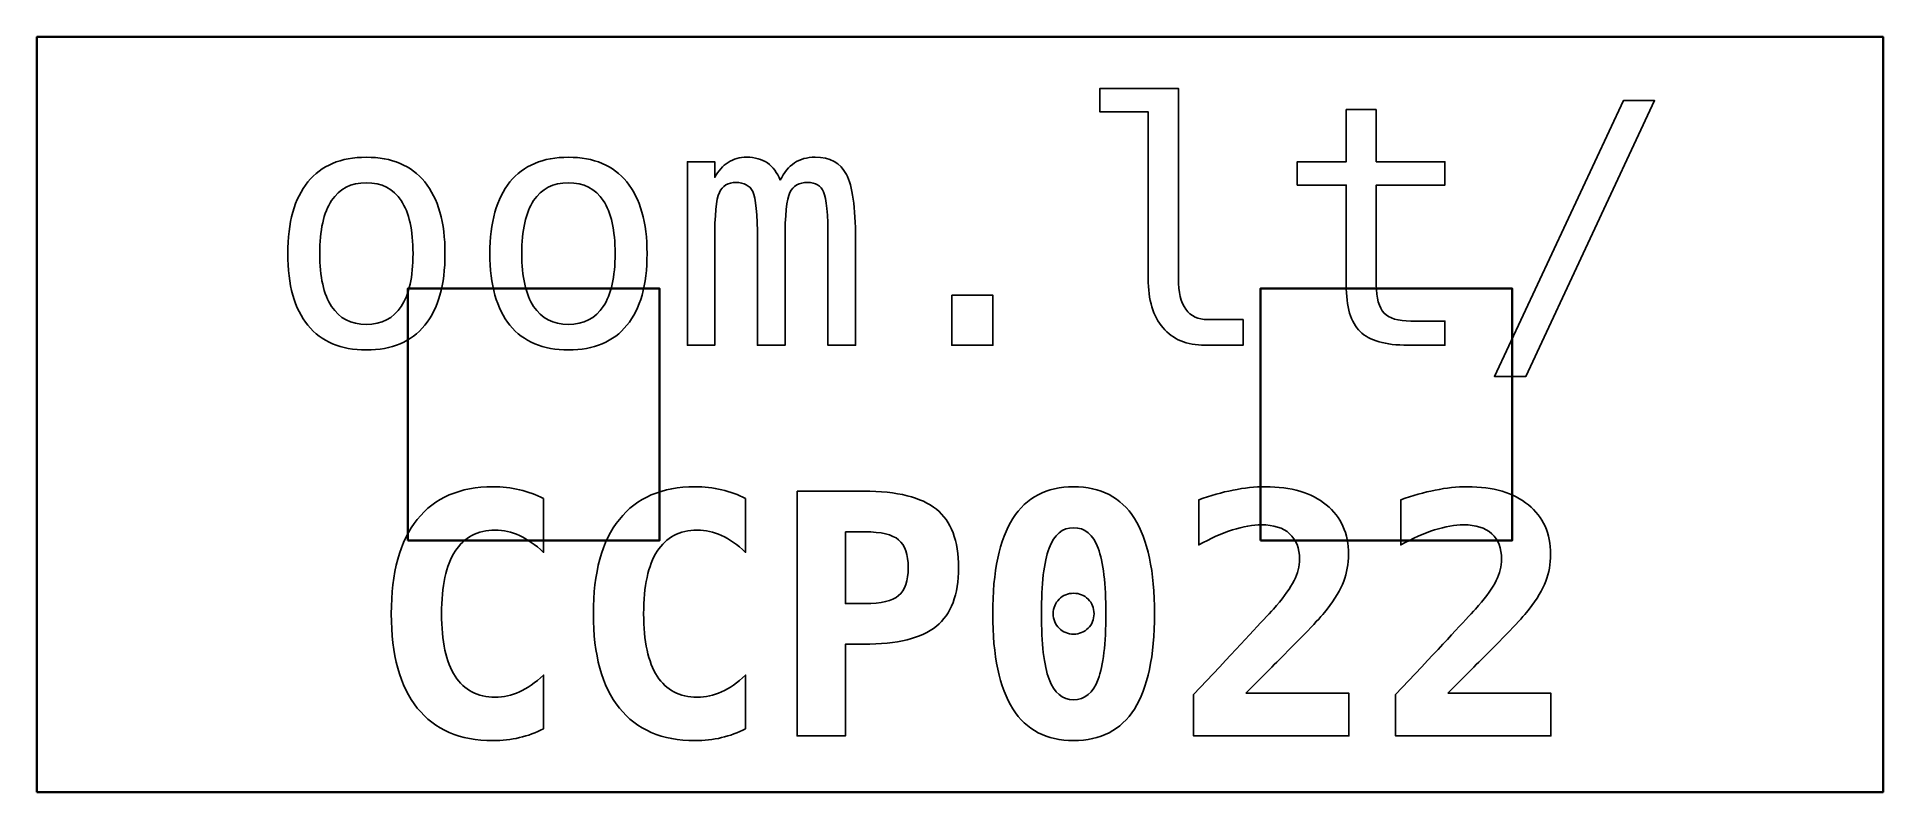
# Model space of a CAD drawing. Header units: centimetres. Extents: x -10.775 to -10.225, y -14.963 to -14.738.
import ezdxf

# ---------------------------------------------------------------- set-up
doc = ezdxf.new("R2010")
doc.units = ezdxf.units.CM
doc.header["$MEASUREMENT"] = 0
doc.layers.add('Layer 1', color=7, linetype='Continuous')

msp = doc.modelspace()

# ---------------------------------------------------------------- linework, layer by layer
at = {"layer": 'Layer 1', "color": 7, "lineweight": 35}
msp.add_open_spline([(-10.775, -14.9625), (-10.775, -14.9625), (-10.775, -14.7375), (-10.775, -14.7375), (-10.775, -14.7375), (-10.775, -14.7375), (-10.225, -14.7375), (-10.225, -14.7375), (-10.225, -14.7375), (-10.225, -14.7375), (-10.225, -14.9625), (-10.225, -14.9625), (-10.225, -14.9625), (-10.225, -14.9625), (-10.775, -14.9625), (-10.775, -14.9625)], degree=3, knots=[0, 0, 0, 0, 0.25, 0.25, 0.25, 0.25, 0.5, 0.5, 0.5, 0.5, 0.75, 0.75, 0.75, 0.75, 1, 1, 1, 1], dxfattribs=at)
at = {"layer": 'Layer 1', "color": 250}
for points, knots in [([(-10.43495, -14.80953), (-10.43495, -14.81357), (-10.43422, -14.8166), (-10.43273, -14.81865), (-10.43273, -14.81865), (-10.43125, -14.8207), (-10.42907, -14.82173), (-10.42617, -14.82173), (-10.42617, -14.82173), (-10.42617, -14.82173), (-10.41567, -14.82173), (-10.41567, -14.82173), (-10.41567, -14.82173), (-10.41567, -14.82173), (-10.41567, -14.82935), (-10.41567, -14.82935), (-10.41567, -14.82935), (-10.41567, -14.82935), (-10.42703, -14.82935), (-10.42703, -14.82935), (-10.42703, -14.82935), (-10.43242, -14.82935), (-10.43657, -14.82762), (-10.43952, -14.82417), (-10.43952, -14.82417), (-10.44247, -14.82072), (-10.44393, -14.81583), (-10.44393, -14.80953), (-10.44393, -14.80953), (-10.44393, -14.80953), (-10.44393, -14.75987), (-10.44393, -14.75987), (-10.44393, -14.75987), (-10.44393, -14.75987), (-10.45833, -14.75987), (-10.45833, -14.75987), (-10.45833, -14.75987), (-10.45833, -14.75987), (-10.45833, -14.75283), (-10.45833, -14.75283), (-10.45833, -14.75283), (-10.45833, -14.75283), (-10.43495, -14.75283), (-10.43495, -14.75283), (-10.43495, -14.75283), (-10.43495, -14.75283), (-10.43495, -14.80953), (-10.43495, -14.80953)], [0, 0, 0, 0, 0.083333, 0.083333, 0.083333, 0.083333, 0.166667, 0.166667, 0.166667, 0.166667, 0.25, 0.25, 0.25, 0.25, 0.333333, 0.333333, 0.333333, 0.333333, 0.416667, 0.416667, 0.416667, 0.416667, 0.5, 0.5, 0.5, 0.5, 0.583333, 0.583333, 0.583333, 0.583333, 0.666667, 0.666667, 0.666667, 0.666667, 0.75, 0.75, 0.75, 0.75, 0.833333, 0.833333, 0.833333, 0.833333, 0.916667, 0.916667, 0.916667, 0.916667, 1, 1, 1, 1]), ([(-10.43495, -14.80953), (-10.43495, -14.81357), (-10.43422, -14.8166), (-10.43273, -14.81865), (-10.43273, -14.81865), (-10.43125, -14.8207), (-10.42907, -14.82173), (-10.42617, -14.82173), (-10.42617, -14.82173), (-10.42617, -14.82173), (-10.41567, -14.82173), (-10.41567, -14.82173), (-10.41567, -14.82173), (-10.41567, -14.82173), (-10.41567, -14.82935), (-10.41567, -14.82935), (-10.41567, -14.82935), (-10.41567, -14.82935), (-10.42703, -14.82935), (-10.42703, -14.82935), (-10.42703, -14.82935), (-10.43242, -14.82935), (-10.43657, -14.82762), (-10.43952, -14.82417), (-10.43952, -14.82417), (-10.44247, -14.82072), (-10.44393, -14.81583), (-10.44393, -14.80953), (-10.44393, -14.80953), (-10.44393, -14.80953), (-10.44393, -14.75987), (-10.44393, -14.75987), (-10.44393, -14.75987), (-10.44393, -14.75987), (-10.45833, -14.75987), (-10.45833, -14.75987), (-10.45833, -14.75987), (-10.45833, -14.75987), (-10.45833, -14.75283), (-10.45833, -14.75283), (-10.45833, -14.75283), (-10.45833, -14.75283), (-10.43495, -14.75283), (-10.43495, -14.75283), (-10.43495, -14.75283), (-10.43495, -14.75283), (-10.43495, -14.80953), (-10.43495, -14.80953)], [0, 0, 0, 0, 0.083333, 0.083333, 0.083333, 0.083333, 0.166667, 0.166667, 0.166667, 0.166667, 0.25, 0.25, 0.25, 0.25, 0.333333, 0.333333, 0.333333, 0.333333, 0.416667, 0.416667, 0.416667, 0.416667, 0.5, 0.5, 0.5, 0.5, 0.583333, 0.583333, 0.583333, 0.583333, 0.666667, 0.666667, 0.666667, 0.666667, 0.75, 0.75, 0.75, 0.75, 0.833333, 0.833333, 0.833333, 0.833333, 0.916667, 0.916667, 0.916667, 0.916667, 1, 1, 1, 1]), ([(-10.30233, -14.75645), (-10.30233, -14.75645), (-10.29305, -14.75645), (-10.29305, -14.75645), (-10.29305, -14.75645), (-10.29305, -14.75645), (-10.33143, -14.83863), (-10.33143, -14.83863), (-10.33143, -14.83863), (-10.33143, -14.83863), (-10.34077, -14.83863), (-10.34077, -14.83863), (-10.34077, -14.83863), (-10.34077, -14.83863), (-10.30233, -14.75645), (-10.30233, -14.75645)], [0, 0, 0, 0, 0.25, 0.25, 0.25, 0.25, 0.5, 0.5, 0.5, 0.5, 0.75, 0.75, 0.75, 0.75, 1, 1, 1, 1]), ([(-10.30233, -14.75645), (-10.30233, -14.75645), (-10.29305, -14.75645), (-10.29305, -14.75645), (-10.29305, -14.75645), (-10.29305, -14.75645), (-10.33143, -14.83863), (-10.33143, -14.83863), (-10.33143, -14.83863), (-10.33143, -14.83863), (-10.34077, -14.83863), (-10.34077, -14.83863), (-10.34077, -14.83863), (-10.34077, -14.83863), (-10.30233, -14.75645), (-10.30233, -14.75645)], [0, 0, 0, 0, 0.25, 0.25, 0.25, 0.25, 0.5, 0.5, 0.5, 0.5, 0.75, 0.75, 0.75, 0.75, 1, 1, 1, 1]), ([(-10.37597, -14.75913), (-10.37597, -14.75913), (-10.37597, -14.77467), (-10.37597, -14.77467), (-10.37597, -14.77467), (-10.37597, -14.77467), (-10.35555, -14.77467), (-10.35555, -14.77467), (-10.35555, -14.77467), (-10.35555, -14.77467), (-10.35555, -14.78165), (-10.35555, -14.78165), (-10.35555, -14.78165), (-10.35555, -14.78165), (-10.37597, -14.78165), (-10.37597, -14.78165), (-10.37597, -14.78165), (-10.37597, -14.78165), (-10.37597, -14.81133), (-10.37597, -14.81133), (-10.37597, -14.81133), (-10.37597, -14.81537), (-10.3752, -14.81818), (-10.37367, -14.81977), (-10.37367, -14.81977), (-10.37213, -14.82137), (-10.36947, -14.82217), (-10.36567, -14.82217), (-10.36567, -14.82217), (-10.36567, -14.82217), (-10.35555, -14.82217), (-10.35555, -14.82217), (-10.35555, -14.82217), (-10.35555, -14.82217), (-10.35555, -14.82935), (-10.35555, -14.82935), (-10.35555, -14.82935), (-10.35555, -14.82935), (-10.36653, -14.82935), (-10.36653, -14.82935), (-10.36653, -14.82935), (-10.37328, -14.82935), (-10.37803, -14.828), (-10.3808, -14.8253), (-10.3808, -14.8253), (-10.38357, -14.8226), (-10.38495, -14.81793), (-10.38495, -14.81133), (-10.38495, -14.81133), (-10.38495, -14.81133), (-10.38495, -14.78165), (-10.38495, -14.78165), (-10.38495, -14.78165), (-10.38495, -14.78165), (-10.39955, -14.78165), (-10.39955, -14.78165), (-10.39955, -14.78165), (-10.39955, -14.78165), (-10.39955, -14.77467), (-10.39955, -14.77467), (-10.39955, -14.77467), (-10.39955, -14.77467), (-10.38495, -14.77467), (-10.38495, -14.77467), (-10.38495, -14.77467), (-10.38495, -14.77467), (-10.38495, -14.75913), (-10.38495, -14.75913), (-10.38495, -14.75913), (-10.38495, -14.75913), (-10.37597, -14.75913), (-10.37597, -14.75913)], [0, 0, 0, 0, 0.055556, 0.055556, 0.055556, 0.055556, 0.111111, 0.111111, 0.111111, 0.111111, 0.166667, 0.166667, 0.166667, 0.166667, 0.222222, 0.222222, 0.222222, 0.222222, 0.277778, 0.277778, 0.277778, 0.277778, 0.333333, 0.333333, 0.333333, 0.333333, 0.388889, 0.388889, 0.388889, 0.388889, 0.444444, 0.444444, 0.444444, 0.444444, 0.5, 0.5, 0.5, 0.5, 0.555556, 0.555556, 0.555556, 0.555556, 0.611111, 0.611111, 0.611111, 0.611111, 0.666667, 0.666667, 0.666667, 0.666667, 0.722222, 0.722222, 0.722222, 0.722222, 0.777778, 0.777778, 0.777778, 0.777778, 0.833333, 0.833333, 0.833333, 0.833333, 0.888889, 0.888889, 0.888889, 0.888889, 0.944444, 0.944444, 0.944444, 0.944444, 1, 1, 1, 1]), ([(-10.37597, -14.75913), (-10.37597, -14.75913), (-10.37597, -14.77467), (-10.37597, -14.77467), (-10.37597, -14.77467), (-10.37597, -14.77467), (-10.35555, -14.77467), (-10.35555, -14.77467), (-10.35555, -14.77467), (-10.35555, -14.77467), (-10.35555, -14.78165), (-10.35555, -14.78165), (-10.35555, -14.78165), (-10.35555, -14.78165), (-10.37597, -14.78165), (-10.37597, -14.78165), (-10.37597, -14.78165), (-10.37597, -14.78165), (-10.37597, -14.81133), (-10.37597, -14.81133), (-10.37597, -14.81133), (-10.37597, -14.81537), (-10.3752, -14.81818), (-10.37367, -14.81977), (-10.37367, -14.81977), (-10.37213, -14.82137), (-10.36947, -14.82217), (-10.36567, -14.82217), (-10.36567, -14.82217), (-10.36567, -14.82217), (-10.35555, -14.82217), (-10.35555, -14.82217), (-10.35555, -14.82217), (-10.35555, -14.82217), (-10.35555, -14.82935), (-10.35555, -14.82935), (-10.35555, -14.82935), (-10.35555, -14.82935), (-10.36653, -14.82935), (-10.36653, -14.82935), (-10.36653, -14.82935), (-10.37328, -14.82935), (-10.37803, -14.828), (-10.3808, -14.8253), (-10.3808, -14.8253), (-10.38357, -14.8226), (-10.38495, -14.81793), (-10.38495, -14.81133), (-10.38495, -14.81133), (-10.38495, -14.81133), (-10.38495, -14.78165), (-10.38495, -14.78165), (-10.38495, -14.78165), (-10.38495, -14.78165), (-10.39955, -14.78165), (-10.39955, -14.78165), (-10.39955, -14.78165), (-10.39955, -14.78165), (-10.39955, -14.77467), (-10.39955, -14.77467), (-10.39955, -14.77467), (-10.39955, -14.77467), (-10.38495, -14.77467), (-10.38495, -14.77467), (-10.38495, -14.77467), (-10.38495, -14.77467), (-10.38495, -14.75913), (-10.38495, -14.75913), (-10.38495, -14.75913), (-10.38495, -14.75913), (-10.37597, -14.75913), (-10.37597, -14.75913)], [0, 0, 0, 0, 0.055556, 0.055556, 0.055556, 0.055556, 0.111111, 0.111111, 0.111111, 0.111111, 0.166667, 0.166667, 0.166667, 0.166667, 0.222222, 0.222222, 0.222222, 0.222222, 0.277778, 0.277778, 0.277778, 0.277778, 0.333333, 0.333333, 0.333333, 0.333333, 0.388889, 0.388889, 0.388889, 0.388889, 0.444444, 0.444444, 0.444444, 0.444444, 0.5, 0.5, 0.5, 0.5, 0.555556, 0.555556, 0.555556, 0.555556, 0.611111, 0.611111, 0.611111, 0.611111, 0.666667, 0.666667, 0.666667, 0.666667, 0.722222, 0.722222, 0.722222, 0.722222, 0.777778, 0.777778, 0.777778, 0.777778, 0.833333, 0.833333, 0.833333, 0.833333, 0.888889, 0.888889, 0.888889, 0.888889, 0.944444, 0.944444, 0.944444, 0.944444, 1, 1, 1, 1]), ([(-10.67687, -14.77335), (-10.66928, -14.77335), (-10.66348, -14.7758), (-10.65947, -14.78072), (-10.65947, -14.78072), (-10.65545, -14.78563), (-10.65343, -14.79275), (-10.65343, -14.80205), (-10.65343, -14.80205), (-10.65343, -14.8114), (-10.65543, -14.81852), (-10.65943, -14.82342), (-10.65943, -14.82342), (-10.66345, -14.82832), (-10.66925, -14.83077), (-10.67687, -14.83077), (-10.67687, -14.83077), (-10.68447, -14.83077), (-10.69025, -14.82832), (-10.69427, -14.82342), (-10.69427, -14.82342), (-10.69827, -14.81852), (-10.70027, -14.8114), (-10.70027, -14.80205), (-10.70027, -14.80205), (-10.70027, -14.79275), (-10.69827, -14.78563), (-10.69427, -14.78072), (-10.69427, -14.78072), (-10.69025, -14.7758), (-10.68447, -14.77335), (-10.67687, -14.77335)], [0, 0, 0, 0, 0.125, 0.125, 0.125, 0.125, 0.25, 0.25, 0.25, 0.25, 0.375, 0.375, 0.375, 0.375, 0.5, 0.5, 0.5, 0.5, 0.625, 0.625, 0.625, 0.625, 0.75, 0.75, 0.75, 0.75, 0.875, 0.875, 0.875, 0.875, 1, 1, 1, 1]), ([(-10.67687, -14.77335), (-10.66928, -14.77335), (-10.66348, -14.7758), (-10.65947, -14.78072), (-10.65947, -14.78072), (-10.65545, -14.78563), (-10.65343, -14.79275), (-10.65343, -14.80205), (-10.65343, -14.80205), (-10.65343, -14.8114), (-10.65543, -14.81852), (-10.65943, -14.82342), (-10.65943, -14.82342), (-10.66345, -14.82832), (-10.66925, -14.83077), (-10.67687, -14.83077), (-10.67687, -14.83077), (-10.68447, -14.83077), (-10.69025, -14.82832), (-10.69427, -14.82342), (-10.69427, -14.82342), (-10.69827, -14.81852), (-10.70027, -14.8114), (-10.70027, -14.80205), (-10.70027, -14.80205), (-10.70027, -14.79275), (-10.69827, -14.78563), (-10.69427, -14.78072), (-10.69427, -14.78072), (-10.69025, -14.7758), (-10.68447, -14.77335), (-10.67687, -14.77335)], [0, 0, 0, 0, 0.125, 0.125, 0.125, 0.125, 0.25, 0.25, 0.25, 0.25, 0.375, 0.375, 0.375, 0.375, 0.5, 0.5, 0.5, 0.5, 0.625, 0.625, 0.625, 0.625, 0.75, 0.75, 0.75, 0.75, 0.875, 0.875, 0.875, 0.875, 1, 1, 1, 1]), ([(-10.61667, -14.77335), (-10.60908, -14.77335), (-10.60328, -14.7758), (-10.59927, -14.78072), (-10.59927, -14.78072), (-10.59525, -14.78563), (-10.59323, -14.79275), (-10.59323, -14.80205), (-10.59323, -14.80205), (-10.59323, -14.8114), (-10.59523, -14.81852), (-10.59923, -14.82342), (-10.59923, -14.82342), (-10.60325, -14.82832), (-10.60905, -14.83077), (-10.61667, -14.83077), (-10.61667, -14.83077), (-10.62427, -14.83077), (-10.63005, -14.82832), (-10.63407, -14.82342), (-10.63407, -14.82342), (-10.63807, -14.81852), (-10.64007, -14.8114), (-10.64007, -14.80205), (-10.64007, -14.80205), (-10.64007, -14.79275), (-10.63807, -14.78563), (-10.63407, -14.78072), (-10.63407, -14.78072), (-10.63005, -14.7758), (-10.62427, -14.77335), (-10.61667, -14.77335)], [0, 0, 0, 0, 0.125, 0.125, 0.125, 0.125, 0.25, 0.25, 0.25, 0.25, 0.375, 0.375, 0.375, 0.375, 0.5, 0.5, 0.5, 0.5, 0.625, 0.625, 0.625, 0.625, 0.75, 0.75, 0.75, 0.75, 0.875, 0.875, 0.875, 0.875, 1, 1, 1, 1]), ([(-10.61667, -14.77335), (-10.60908, -14.77335), (-10.60328, -14.7758), (-10.59927, -14.78072), (-10.59927, -14.78072), (-10.59525, -14.78563), (-10.59323, -14.79275), (-10.59323, -14.80205), (-10.59323, -14.80205), (-10.59323, -14.8114), (-10.59523, -14.81852), (-10.59923, -14.82342), (-10.59923, -14.82342), (-10.60325, -14.82832), (-10.60905, -14.83077), (-10.61667, -14.83077), (-10.61667, -14.83077), (-10.62427, -14.83077), (-10.63005, -14.82832), (-10.63407, -14.82342), (-10.63407, -14.82342), (-10.63807, -14.81852), (-10.64007, -14.8114), (-10.64007, -14.80205), (-10.64007, -14.80205), (-10.64007, -14.79275), (-10.63807, -14.78563), (-10.63407, -14.78072), (-10.63407, -14.78072), (-10.63005, -14.7758), (-10.62427, -14.77335), (-10.61667, -14.77335)], [0, 0, 0, 0, 0.125, 0.125, 0.125, 0.125, 0.25, 0.25, 0.25, 0.25, 0.375, 0.375, 0.375, 0.375, 0.5, 0.5, 0.5, 0.5, 0.625, 0.625, 0.625, 0.625, 0.75, 0.75, 0.75, 0.75, 0.875, 0.875, 0.875, 0.875, 1, 1, 1, 1]), ([(-10.55355, -14.78023), (-10.55245, -14.77788), (-10.55103, -14.77615), (-10.54932, -14.77503), (-10.54932, -14.77503), (-10.54762, -14.77392), (-10.54555, -14.77335), (-10.54315, -14.77335), (-10.54315, -14.77335), (-10.53875, -14.77335), (-10.53565, -14.77505), (-10.53385, -14.77845), (-10.53385, -14.77845), (-10.53203, -14.78185), (-10.53113, -14.78825), (-10.53113, -14.79767), (-10.53113, -14.79767), (-10.53113, -14.79767), (-10.53113, -14.82935), (-10.53113, -14.82935), (-10.53113, -14.82935), (-10.53113, -14.82935), (-10.53933, -14.82935), (-10.53933, -14.82935), (-10.53933, -14.82935), (-10.53933, -14.82935), (-10.53933, -14.79805), (-10.53933, -14.79805), (-10.53933, -14.79805), (-10.53933, -14.79033), (-10.53977, -14.78555), (-10.54063, -14.78367), (-10.54063, -14.78367), (-10.54148, -14.7818), (-10.54307, -14.78087), (-10.54535, -14.78087), (-10.54535, -14.78087), (-10.54795, -14.78087), (-10.54973, -14.78187), (-10.5507, -14.78387), (-10.5507, -14.78387), (-10.55165, -14.78587), (-10.55213, -14.7906), (-10.55213, -14.79805), (-10.55213, -14.79805), (-10.55213, -14.79805), (-10.55213, -14.82935), (-10.55213, -14.82935), (-10.55213, -14.82935), (-10.55213, -14.82935), (-10.56033, -14.82935), (-10.56033, -14.82935), (-10.56033, -14.82935), (-10.56033, -14.82935), (-10.56033, -14.79805), (-10.56033, -14.79805), (-10.56033, -14.79805), (-10.56033, -14.79023), (-10.5608, -14.78542), (-10.56173, -14.7836), (-10.56173, -14.7836), (-10.56265, -14.78178), (-10.56432, -14.78087), (-10.56673, -14.78087), (-10.56673, -14.78087), (-10.56912, -14.78087), (-10.57077, -14.78187), (-10.57168, -14.78387), (-10.57168, -14.78387), (-10.57262, -14.78587), (-10.57308, -14.7906), (-10.57308, -14.79805), (-10.57308, -14.79805), (-10.57308, -14.79805), (-10.57308, -14.82935), (-10.57308, -14.82935), (-10.57308, -14.82935), (-10.57308, -14.82935), (-10.58123, -14.82935), (-10.58123, -14.82935), (-10.58123, -14.82935), (-10.58123, -14.82935), (-10.58123, -14.77467), (-10.58123, -14.77467), (-10.58123, -14.77467), (-10.58123, -14.77467), (-10.57308, -14.77467), (-10.57308, -14.77467), (-10.57308, -14.77467), (-10.57308, -14.77467), (-10.57308, -14.77935), (-10.57308, -14.77935), (-10.57308, -14.77935), (-10.57202, -14.7774), (-10.57067, -14.77592), (-10.56905, -14.77488), (-10.56905, -14.77488), (-10.56745, -14.77387), (-10.56562, -14.77335), (-10.56357, -14.77335), (-10.56357, -14.77335), (-10.56108, -14.77335), (-10.55903, -14.77392), (-10.55738, -14.77505), (-10.55738, -14.77505), (-10.55573, -14.7762), (-10.55447, -14.77792), (-10.55355, -14.78023)], [0, 0, 0, 0, 0.037037, 0.037037, 0.037037, 0.037037, 0.074074, 0.074074, 0.074074, 0.074074, 0.111111, 0.111111, 0.111111, 0.111111, 0.148148, 0.148148, 0.148148, 0.148148, 0.185185, 0.185185, 0.185185, 0.185185, 0.222222, 0.222222, 0.222222, 0.222222, 0.259259, 0.259259, 0.259259, 0.259259, 0.296296, 0.296296, 0.296296, 0.296296, 0.333333, 0.333333, 0.333333, 0.333333, 0.37037, 0.37037, 0.37037, 0.37037, 0.407407, 0.407407, 0.407407, 0.407407, 0.444444, 0.444444, 0.444444, 0.444444, 0.481481, 0.481481, 0.481481, 0.481481, 0.518519, 0.518519, 0.518519, 0.518519, 0.555556, 0.555556, 0.555556, 0.555556, 0.592593, 0.592593, 0.592593, 0.592593, 0.62963, 0.62963, 0.62963, 0.62963, 0.666667, 0.666667, 0.666667, 0.666667, 0.703704, 0.703704, 0.703704, 0.703704, 0.740741, 0.740741, 0.740741, 0.740741, 0.777778, 0.777778, 0.777778, 0.777778, 0.814815, 0.814815, 0.814815, 0.814815, 0.851852, 0.851852, 0.851852, 0.851852, 0.888889, 0.888889, 0.888889, 0.888889, 0.925926, 0.925926, 0.925926, 0.925926, 0.962963, 0.962963, 0.962963, 0.962963, 1, 1, 1, 1]), ([(-10.55355, -14.78023), (-10.55245, -14.77788), (-10.55103, -14.77615), (-10.54932, -14.77503), (-10.54932, -14.77503), (-10.54762, -14.77392), (-10.54555, -14.77335), (-10.54315, -14.77335), (-10.54315, -14.77335), (-10.53875, -14.77335), (-10.53565, -14.77505), (-10.53385, -14.77845), (-10.53385, -14.77845), (-10.53203, -14.78185), (-10.53113, -14.78825), (-10.53113, -14.79767), (-10.53113, -14.79767), (-10.53113, -14.79767), (-10.53113, -14.82935), (-10.53113, -14.82935), (-10.53113, -14.82935), (-10.53113, -14.82935), (-10.53933, -14.82935), (-10.53933, -14.82935), (-10.53933, -14.82935), (-10.53933, -14.82935), (-10.53933, -14.79805), (-10.53933, -14.79805), (-10.53933, -14.79805), (-10.53933, -14.79033), (-10.53977, -14.78555), (-10.54063, -14.78367), (-10.54063, -14.78367), (-10.54148, -14.7818), (-10.54307, -14.78087), (-10.54535, -14.78087), (-10.54535, -14.78087), (-10.54795, -14.78087), (-10.54973, -14.78187), (-10.5507, -14.78387), (-10.5507, -14.78387), (-10.55165, -14.78587), (-10.55213, -14.7906), (-10.55213, -14.79805), (-10.55213, -14.79805), (-10.55213, -14.79805), (-10.55213, -14.82935), (-10.55213, -14.82935), (-10.55213, -14.82935), (-10.55213, -14.82935), (-10.56033, -14.82935), (-10.56033, -14.82935), (-10.56033, -14.82935), (-10.56033, -14.82935), (-10.56033, -14.79805), (-10.56033, -14.79805), (-10.56033, -14.79805), (-10.56033, -14.79023), (-10.5608, -14.78542), (-10.56173, -14.7836), (-10.56173, -14.7836), (-10.56265, -14.78178), (-10.56432, -14.78087), (-10.56673, -14.78087), (-10.56673, -14.78087), (-10.56912, -14.78087), (-10.57077, -14.78187), (-10.57168, -14.78387), (-10.57168, -14.78387), (-10.57262, -14.78587), (-10.57308, -14.7906), (-10.57308, -14.79805), (-10.57308, -14.79805), (-10.57308, -14.79805), (-10.57308, -14.82935), (-10.57308, -14.82935), (-10.57308, -14.82935), (-10.57308, -14.82935), (-10.58123, -14.82935), (-10.58123, -14.82935), (-10.58123, -14.82935), (-10.58123, -14.82935), (-10.58123, -14.77467), (-10.58123, -14.77467), (-10.58123, -14.77467), (-10.58123, -14.77467), (-10.57308, -14.77467), (-10.57308, -14.77467), (-10.57308, -14.77467), (-10.57308, -14.77467), (-10.57308, -14.77935), (-10.57308, -14.77935), (-10.57308, -14.77935), (-10.57202, -14.7774), (-10.57067, -14.77592), (-10.56905, -14.77488), (-10.56905, -14.77488), (-10.56745, -14.77387), (-10.56562, -14.77335), (-10.56357, -14.77335), (-10.56357, -14.77335), (-10.56108, -14.77335), (-10.55903, -14.77392), (-10.55738, -14.77505), (-10.55738, -14.77505), (-10.55573, -14.7762), (-10.55447, -14.77792), (-10.55355, -14.78023)], [0, 0, 0, 0, 0.037037, 0.037037, 0.037037, 0.037037, 0.074074, 0.074074, 0.074074, 0.074074, 0.111111, 0.111111, 0.111111, 0.111111, 0.148148, 0.148148, 0.148148, 0.148148, 0.185185, 0.185185, 0.185185, 0.185185, 0.222222, 0.222222, 0.222222, 0.222222, 0.259259, 0.259259, 0.259259, 0.259259, 0.296296, 0.296296, 0.296296, 0.296296, 0.333333, 0.333333, 0.333333, 0.333333, 0.37037, 0.37037, 0.37037, 0.37037, 0.407407, 0.407407, 0.407407, 0.407407, 0.444444, 0.444444, 0.444444, 0.444444, 0.481481, 0.481481, 0.481481, 0.481481, 0.518519, 0.518519, 0.518519, 0.518519, 0.555556, 0.555556, 0.555556, 0.555556, 0.592593, 0.592593, 0.592593, 0.592593, 0.62963, 0.62963, 0.62963, 0.62963, 0.666667, 0.666667, 0.666667, 0.666667, 0.703704, 0.703704, 0.703704, 0.703704, 0.740741, 0.740741, 0.740741, 0.740741, 0.777778, 0.777778, 0.777778, 0.777778, 0.814815, 0.814815, 0.814815, 0.814815, 0.851852, 0.851852, 0.851852, 0.851852, 0.888889, 0.888889, 0.888889, 0.888889, 0.925926, 0.925926, 0.925926, 0.925926, 0.962963, 0.962963, 0.962963, 0.962963, 1, 1, 1, 1]), ([(-10.67687, -14.78097), (-10.68143, -14.78097), (-10.68488, -14.78273), (-10.68723, -14.78628), (-10.68723, -14.78628), (-10.68958, -14.78983), (-10.69075, -14.7951), (-10.69075, -14.80205), (-10.69075, -14.80205), (-10.69075, -14.80898), (-10.68958, -14.81423), (-10.68723, -14.8178), (-10.68723, -14.8178), (-10.68488, -14.82137), (-10.68143, -14.82315), (-10.67687, -14.82315), (-10.67687, -14.82315), (-10.67228, -14.82315), (-10.66882, -14.82137), (-10.66647, -14.8178), (-10.66647, -14.8178), (-10.66412, -14.81423), (-10.66295, -14.80898), (-10.66295, -14.80205), (-10.66295, -14.80205), (-10.66295, -14.7951), (-10.66412, -14.78983), (-10.66647, -14.78628), (-10.66647, -14.78628), (-10.66882, -14.78273), (-10.67228, -14.78097), (-10.67687, -14.78097)], [0, 0, 0, 0, 0.125, 0.125, 0.125, 0.125, 0.25, 0.25, 0.25, 0.25, 0.375, 0.375, 0.375, 0.375, 0.5, 0.5, 0.5, 0.5, 0.625, 0.625, 0.625, 0.625, 0.75, 0.75, 0.75, 0.75, 0.875, 0.875, 0.875, 0.875, 1, 1, 1, 1]), ([(-10.67687, -14.78097), (-10.68143, -14.78097), (-10.68488, -14.78273), (-10.68723, -14.78628), (-10.68723, -14.78628), (-10.68958, -14.78983), (-10.69075, -14.7951), (-10.69075, -14.80205), (-10.69075, -14.80205), (-10.69075, -14.80898), (-10.68958, -14.81423), (-10.68723, -14.8178), (-10.68723, -14.8178), (-10.68488, -14.82137), (-10.68143, -14.82315), (-10.67687, -14.82315), (-10.67687, -14.82315), (-10.67228, -14.82315), (-10.66882, -14.82137), (-10.66647, -14.8178), (-10.66647, -14.8178), (-10.66412, -14.81423), (-10.66295, -14.80898), (-10.66295, -14.80205), (-10.66295, -14.80205), (-10.66295, -14.7951), (-10.66412, -14.78983), (-10.66647, -14.78628), (-10.66647, -14.78628), (-10.66882, -14.78273), (-10.67228, -14.78097), (-10.67687, -14.78097)], [0, 0, 0, 0, 0.125, 0.125, 0.125, 0.125, 0.25, 0.25, 0.25, 0.25, 0.375, 0.375, 0.375, 0.375, 0.5, 0.5, 0.5, 0.5, 0.625, 0.625, 0.625, 0.625, 0.75, 0.75, 0.75, 0.75, 0.875, 0.875, 0.875, 0.875, 1, 1, 1, 1]), ([(-10.61667, -14.78097), (-10.62123, -14.78097), (-10.62468, -14.78273), (-10.62703, -14.78628), (-10.62703, -14.78628), (-10.62938, -14.78983), (-10.63055, -14.7951), (-10.63055, -14.80205), (-10.63055, -14.80205), (-10.63055, -14.80898), (-10.62938, -14.81423), (-10.62703, -14.8178), (-10.62703, -14.8178), (-10.62468, -14.82137), (-10.62123, -14.82315), (-10.61667, -14.82315), (-10.61667, -14.82315), (-10.61208, -14.82315), (-10.60862, -14.82137), (-10.60627, -14.8178), (-10.60627, -14.8178), (-10.60392, -14.81423), (-10.60275, -14.80898), (-10.60275, -14.80205), (-10.60275, -14.80205), (-10.60275, -14.7951), (-10.60392, -14.78983), (-10.60627, -14.78628), (-10.60627, -14.78628), (-10.60862, -14.78273), (-10.61208, -14.78097), (-10.61667, -14.78097)], [0, 0, 0, 0, 0.125, 0.125, 0.125, 0.125, 0.25, 0.25, 0.25, 0.25, 0.375, 0.375, 0.375, 0.375, 0.5, 0.5, 0.5, 0.5, 0.625, 0.625, 0.625, 0.625, 0.75, 0.75, 0.75, 0.75, 0.875, 0.875, 0.875, 0.875, 1, 1, 1, 1]), ([(-10.61667, -14.78097), (-10.62123, -14.78097), (-10.62468, -14.78273), (-10.62703, -14.78628), (-10.62703, -14.78628), (-10.62938, -14.78983), (-10.63055, -14.7951), (-10.63055, -14.80205), (-10.63055, -14.80205), (-10.63055, -14.80898), (-10.62938, -14.81423), (-10.62703, -14.8178), (-10.62703, -14.8178), (-10.62468, -14.82137), (-10.62123, -14.82315), (-10.61667, -14.82315), (-10.61667, -14.82315), (-10.61208, -14.82315), (-10.60862, -14.82137), (-10.60627, -14.8178), (-10.60627, -14.8178), (-10.60392, -14.81423), (-10.60275, -14.80898), (-10.60275, -14.80205), (-10.60275, -14.80205), (-10.60275, -14.7951), (-10.60392, -14.78983), (-10.60627, -14.78628), (-10.60627, -14.78628), (-10.60862, -14.78273), (-10.61208, -14.78097), (-10.61667, -14.78097)], [0, 0, 0, 0, 0.125, 0.125, 0.125, 0.125, 0.25, 0.25, 0.25, 0.25, 0.375, 0.375, 0.375, 0.375, 0.5, 0.5, 0.5, 0.5, 0.625, 0.625, 0.625, 0.625, 0.75, 0.75, 0.75, 0.75, 0.875, 0.875, 0.875, 0.875, 1, 1, 1, 1]), ([(-10.50247, -14.81445), (-10.50247, -14.81445), (-10.49017, -14.81445), (-10.49017, -14.81445), (-10.49017, -14.81445), (-10.49017, -14.81445), (-10.49017, -14.82935), (-10.49017, -14.82935), (-10.49017, -14.82935), (-10.49017, -14.82935), (-10.50247, -14.82935), (-10.50247, -14.82935), (-10.50247, -14.82935), (-10.50247, -14.82935), (-10.50247, -14.81445), (-10.50247, -14.81445)], [0, 0, 0, 0, 0.25, 0.25, 0.25, 0.25, 0.5, 0.5, 0.5, 0.5, 0.75, 0.75, 0.75, 0.75, 1, 1, 1, 1]), ([(-10.50247, -14.81445), (-10.50247, -14.81445), (-10.49017, -14.81445), (-10.49017, -14.81445), (-10.49017, -14.81445), (-10.49017, -14.81445), (-10.49017, -14.82935), (-10.49017, -14.82935), (-10.49017, -14.82935), (-10.49017, -14.82935), (-10.50247, -14.82935), (-10.50247, -14.82935), (-10.50247, -14.82935), (-10.50247, -14.82935), (-10.50247, -14.81445), (-10.50247, -14.81445)], [0, 0, 0, 0, 0.25, 0.25, 0.25, 0.25, 0.5, 0.5, 0.5, 0.5, 0.75, 0.75, 0.75, 0.75, 1, 1, 1, 1]), ([(-10.62407, -14.94365), (-10.62635, -14.94482), (-10.62873, -14.9457), (-10.63125, -14.94628), (-10.63125, -14.94628), (-10.63375, -14.94687), (-10.63638, -14.94717), (-10.63915, -14.94717), (-10.63915, -14.94717), (-10.64898, -14.94717), (-10.6565, -14.94393), (-10.66167, -14.93745), (-10.66167, -14.93745), (-10.66685, -14.93097), (-10.66943, -14.92162), (-10.66943, -14.90937), (-10.66943, -14.90937), (-10.66943, -14.8971), (-10.66685, -14.88773), (-10.66167, -14.88125), (-10.66167, -14.88125), (-10.6565, -14.87477), (-10.64898, -14.87153), (-10.63915, -14.87153), (-10.63915, -14.87153), (-10.63638, -14.87153), (-10.63373, -14.87183), (-10.6312, -14.87242), (-10.6312, -14.87242), (-10.62865, -14.873), (-10.62628, -14.87388), (-10.62407, -14.87505), (-10.62407, -14.87505), (-10.62407, -14.87505), (-10.62407, -14.89107), (-10.62407, -14.89107), (-10.62407, -14.89107), (-10.62653, -14.88878), (-10.62895, -14.88712), (-10.63127, -14.88605), (-10.63127, -14.88605), (-10.6336, -14.885), (-10.636, -14.88447), (-10.63848, -14.88447), (-10.63848, -14.88447), (-10.64375, -14.88447), (-10.64773, -14.88657), (-10.65042, -14.89075), (-10.65042, -14.89075), (-10.6531, -14.89493), (-10.65445, -14.90113), (-10.65445, -14.90937), (-10.65445, -14.90937), (-10.65445, -14.91758), (-10.6531, -14.92377), (-10.65042, -14.92795), (-10.65042, -14.92795), (-10.64773, -14.93213), (-10.64375, -14.93423), (-10.63848, -14.93423), (-10.63848, -14.93423), (-10.636, -14.93423), (-10.6336, -14.9337), (-10.63127, -14.93265), (-10.63127, -14.93265), (-10.62895, -14.93158), (-10.62653, -14.92992), (-10.62407, -14.92763), (-10.62407, -14.92763), (-10.62407, -14.92763), (-10.62407, -14.94365), (-10.62407, -14.94365)], [0, 0, 0, 0, 0.055556, 0.055556, 0.055556, 0.055556, 0.111111, 0.111111, 0.111111, 0.111111, 0.166667, 0.166667, 0.166667, 0.166667, 0.222222, 0.222222, 0.222222, 0.222222, 0.277778, 0.277778, 0.277778, 0.277778, 0.333333, 0.333333, 0.333333, 0.333333, 0.388889, 0.388889, 0.388889, 0.388889, 0.444444, 0.444444, 0.444444, 0.444444, 0.5, 0.5, 0.5, 0.5, 0.555556, 0.555556, 0.555556, 0.555556, 0.611111, 0.611111, 0.611111, 0.611111, 0.666667, 0.666667, 0.666667, 0.666667, 0.722222, 0.722222, 0.722222, 0.722222, 0.777778, 0.777778, 0.777778, 0.777778, 0.833333, 0.833333, 0.833333, 0.833333, 0.888889, 0.888889, 0.888889, 0.888889, 0.944444, 0.944444, 0.944444, 0.944444, 1, 1, 1, 1]), ([(-10.62407, -14.94365), (-10.62635, -14.94482), (-10.62873, -14.9457), (-10.63125, -14.94628), (-10.63125, -14.94628), (-10.63375, -14.94687), (-10.63638, -14.94717), (-10.63915, -14.94717), (-10.63915, -14.94717), (-10.64898, -14.94717), (-10.6565, -14.94393), (-10.66167, -14.93745), (-10.66167, -14.93745), (-10.66685, -14.93097), (-10.66943, -14.92162), (-10.66943, -14.90937), (-10.66943, -14.90937), (-10.66943, -14.8971), (-10.66685, -14.88773), (-10.66167, -14.88125), (-10.66167, -14.88125), (-10.6565, -14.87477), (-10.64898, -14.87153), (-10.63915, -14.87153), (-10.63915, -14.87153), (-10.63638, -14.87153), (-10.63373, -14.87183), (-10.6312, -14.87242), (-10.6312, -14.87242), (-10.62865, -14.873), (-10.62628, -14.87388), (-10.62407, -14.87505), (-10.62407, -14.87505), (-10.62407, -14.87505), (-10.62407, -14.89107), (-10.62407, -14.89107), (-10.62407, -14.89107), (-10.62653, -14.88878), (-10.62895, -14.88712), (-10.63127, -14.88605), (-10.63127, -14.88605), (-10.6336, -14.885), (-10.636, -14.88447), (-10.63848, -14.88447), (-10.63848, -14.88447), (-10.64375, -14.88447), (-10.64773, -14.88657), (-10.65042, -14.89075), (-10.65042, -14.89075), (-10.6531, -14.89493), (-10.65445, -14.90113), (-10.65445, -14.90937), (-10.65445, -14.90937), (-10.65445, -14.91758), (-10.6531, -14.92377), (-10.65042, -14.92795), (-10.65042, -14.92795), (-10.64773, -14.93213), (-10.64375, -14.93423), (-10.63848, -14.93423), (-10.63848, -14.93423), (-10.636, -14.93423), (-10.6336, -14.9337), (-10.63127, -14.93265), (-10.63127, -14.93265), (-10.62895, -14.93158), (-10.62653, -14.92992), (-10.62407, -14.92763), (-10.62407, -14.92763), (-10.62407, -14.92763), (-10.62407, -14.94365), (-10.62407, -14.94365)], [0, 0, 0, 0, 0.055556, 0.055556, 0.055556, 0.055556, 0.111111, 0.111111, 0.111111, 0.111111, 0.166667, 0.166667, 0.166667, 0.166667, 0.222222, 0.222222, 0.222222, 0.222222, 0.277778, 0.277778, 0.277778, 0.277778, 0.333333, 0.333333, 0.333333, 0.333333, 0.388889, 0.388889, 0.388889, 0.388889, 0.444444, 0.444444, 0.444444, 0.444444, 0.5, 0.5, 0.5, 0.5, 0.555556, 0.555556, 0.555556, 0.555556, 0.611111, 0.611111, 0.611111, 0.611111, 0.666667, 0.666667, 0.666667, 0.666667, 0.722222, 0.722222, 0.722222, 0.722222, 0.777778, 0.777778, 0.777778, 0.777778, 0.833333, 0.833333, 0.833333, 0.833333, 0.888889, 0.888889, 0.888889, 0.888889, 0.944444, 0.944444, 0.944444, 0.944444, 1, 1, 1, 1]), ([(-10.56387, -14.94365), (-10.56615, -14.94482), (-10.56853, -14.9457), (-10.57105, -14.94628), (-10.57105, -14.94628), (-10.57355, -14.94687), (-10.57618, -14.94717), (-10.57895, -14.94717), (-10.57895, -14.94717), (-10.58878, -14.94717), (-10.5963, -14.94393), (-10.60147, -14.93745), (-10.60147, -14.93745), (-10.60665, -14.93097), (-10.60923, -14.92162), (-10.60923, -14.90937), (-10.60923, -14.90937), (-10.60923, -14.8971), (-10.60665, -14.88773), (-10.60147, -14.88125), (-10.60147, -14.88125), (-10.5963, -14.87477), (-10.58878, -14.87153), (-10.57895, -14.87153), (-10.57895, -14.87153), (-10.57618, -14.87153), (-10.57353, -14.87183), (-10.571, -14.87242), (-10.571, -14.87242), (-10.56845, -14.873), (-10.56608, -14.87388), (-10.56387, -14.87505), (-10.56387, -14.87505), (-10.56387, -14.87505), (-10.56387, -14.89107), (-10.56387, -14.89107), (-10.56387, -14.89107), (-10.56633, -14.88878), (-10.56875, -14.88712), (-10.57107, -14.88605), (-10.57107, -14.88605), (-10.5734, -14.885), (-10.5758, -14.88447), (-10.57828, -14.88447), (-10.57828, -14.88447), (-10.58355, -14.88447), (-10.58753, -14.88657), (-10.59022, -14.89075), (-10.59022, -14.89075), (-10.5929, -14.89493), (-10.59425, -14.90113), (-10.59425, -14.90937), (-10.59425, -14.90937), (-10.59425, -14.91758), (-10.5929, -14.92377), (-10.59022, -14.92795), (-10.59022, -14.92795), (-10.58753, -14.93213), (-10.58355, -14.93423), (-10.57828, -14.93423), (-10.57828, -14.93423), (-10.5758, -14.93423), (-10.5734, -14.9337), (-10.57107, -14.93265), (-10.57107, -14.93265), (-10.56875, -14.93158), (-10.56633, -14.92992), (-10.56387, -14.92763), (-10.56387, -14.92763), (-10.56387, -14.92763), (-10.56387, -14.94365), (-10.56387, -14.94365)], [0, 0, 0, 0, 0.055556, 0.055556, 0.055556, 0.055556, 0.111111, 0.111111, 0.111111, 0.111111, 0.166667, 0.166667, 0.166667, 0.166667, 0.222222, 0.222222, 0.222222, 0.222222, 0.277778, 0.277778, 0.277778, 0.277778, 0.333333, 0.333333, 0.333333, 0.333333, 0.388889, 0.388889, 0.388889, 0.388889, 0.444444, 0.444444, 0.444444, 0.444444, 0.5, 0.5, 0.5, 0.5, 0.555556, 0.555556, 0.555556, 0.555556, 0.611111, 0.611111, 0.611111, 0.611111, 0.666667, 0.666667, 0.666667, 0.666667, 0.722222, 0.722222, 0.722222, 0.722222, 0.777778, 0.777778, 0.777778, 0.777778, 0.833333, 0.833333, 0.833333, 0.833333, 0.888889, 0.888889, 0.888889, 0.888889, 0.944444, 0.944444, 0.944444, 0.944444, 1, 1, 1, 1]), ([(-10.56387, -14.94365), (-10.56615, -14.94482), (-10.56853, -14.9457), (-10.57105, -14.94628), (-10.57105, -14.94628), (-10.57355, -14.94687), (-10.57618, -14.94717), (-10.57895, -14.94717), (-10.57895, -14.94717), (-10.58878, -14.94717), (-10.5963, -14.94393), (-10.60147, -14.93745), (-10.60147, -14.93745), (-10.60665, -14.93097), (-10.60923, -14.92162), (-10.60923, -14.90937), (-10.60923, -14.90937), (-10.60923, -14.8971), (-10.60665, -14.88773), (-10.60147, -14.88125), (-10.60147, -14.88125), (-10.5963, -14.87477), (-10.58878, -14.87153), (-10.57895, -14.87153), (-10.57895, -14.87153), (-10.57618, -14.87153), (-10.57353, -14.87183), (-10.571, -14.87242), (-10.571, -14.87242), (-10.56845, -14.873), (-10.56608, -14.87388), (-10.56387, -14.87505), (-10.56387, -14.87505), (-10.56387, -14.87505), (-10.56387, -14.89107), (-10.56387, -14.89107), (-10.56387, -14.89107), (-10.56633, -14.88878), (-10.56875, -14.88712), (-10.57107, -14.88605), (-10.57107, -14.88605), (-10.5734, -14.885), (-10.5758, -14.88447), (-10.57828, -14.88447), (-10.57828, -14.88447), (-10.58355, -14.88447), (-10.58753, -14.88657), (-10.59022, -14.89075), (-10.59022, -14.89075), (-10.5929, -14.89493), (-10.59425, -14.90113), (-10.59425, -14.90937), (-10.59425, -14.90937), (-10.59425, -14.91758), (-10.5929, -14.92377), (-10.59022, -14.92795), (-10.59022, -14.92795), (-10.58753, -14.93213), (-10.58355, -14.93423), (-10.57828, -14.93423), (-10.57828, -14.93423), (-10.5758, -14.93423), (-10.5734, -14.9337), (-10.57107, -14.93265), (-10.57107, -14.93265), (-10.56875, -14.93158), (-10.56633, -14.92992), (-10.56387, -14.92763), (-10.56387, -14.92763), (-10.56387, -14.92763), (-10.56387, -14.94365), (-10.56387, -14.94365)], [0, 0, 0, 0, 0.055556, 0.055556, 0.055556, 0.055556, 0.111111, 0.111111, 0.111111, 0.111111, 0.166667, 0.166667, 0.166667, 0.166667, 0.222222, 0.222222, 0.222222, 0.222222, 0.277778, 0.277778, 0.277778, 0.277778, 0.333333, 0.333333, 0.333333, 0.333333, 0.388889, 0.388889, 0.388889, 0.388889, 0.444444, 0.444444, 0.444444, 0.444444, 0.5, 0.5, 0.5, 0.5, 0.555556, 0.555556, 0.555556, 0.555556, 0.611111, 0.611111, 0.611111, 0.611111, 0.666667, 0.666667, 0.666667, 0.666667, 0.722222, 0.722222, 0.722222, 0.722222, 0.777778, 0.777778, 0.777778, 0.777778, 0.833333, 0.833333, 0.833333, 0.833333, 0.888889, 0.888889, 0.888889, 0.888889, 0.944444, 0.944444, 0.944444, 0.944444, 1, 1, 1, 1]), ([(-10.49025, -14.90937), (-10.49025, -14.89675), (-10.48825, -14.88728), (-10.48425, -14.88098), (-10.48425, -14.88098), (-10.48023, -14.87468), (-10.47422, -14.87153), (-10.46617, -14.87153), (-10.46617, -14.87153), (-10.4581, -14.87153), (-10.45207, -14.87467), (-10.44805, -14.88095), (-10.44805, -14.88095), (-10.44405, -14.88723), (-10.44205, -14.89672), (-10.44205, -14.90937), (-10.44205, -14.90937), (-10.44205, -14.922), (-10.44405, -14.93147), (-10.44805, -14.93775), (-10.44805, -14.93775), (-10.45207, -14.94403), (-10.4581, -14.94717), (-10.46617, -14.94717), (-10.46617, -14.94717), (-10.47422, -14.94717), (-10.48023, -14.94402), (-10.48425, -14.93772), (-10.48425, -14.93772), (-10.48825, -14.93142), (-10.49025, -14.92197), (-10.49025, -14.90937)], [0, 0, 0, 0, 0.125, 0.125, 0.125, 0.125, 0.25, 0.25, 0.25, 0.25, 0.375, 0.375, 0.375, 0.375, 0.5, 0.5, 0.5, 0.5, 0.625, 0.625, 0.625, 0.625, 0.75, 0.75, 0.75, 0.75, 0.875, 0.875, 0.875, 0.875, 1, 1, 1, 1]), ([(-10.49025, -14.90937), (-10.49025, -14.89675), (-10.48825, -14.88728), (-10.48425, -14.88098), (-10.48425, -14.88098), (-10.48023, -14.87468), (-10.47422, -14.87153), (-10.46617, -14.87153), (-10.46617, -14.87153), (-10.4581, -14.87153), (-10.45207, -14.87467), (-10.44805, -14.88095), (-10.44805, -14.88095), (-10.44405, -14.88723), (-10.44205, -14.89672), (-10.44205, -14.90937), (-10.44205, -14.90937), (-10.44205, -14.922), (-10.44405, -14.93147), (-10.44805, -14.93775), (-10.44805, -14.93775), (-10.45207, -14.94403), (-10.4581, -14.94717), (-10.46617, -14.94717), (-10.46617, -14.94717), (-10.47422, -14.94717), (-10.48023, -14.94402), (-10.48425, -14.93772), (-10.48425, -14.93772), (-10.48825, -14.93142), (-10.49025, -14.92197), (-10.49025, -14.90937)], [0, 0, 0, 0, 0.125, 0.125, 0.125, 0.125, 0.25, 0.25, 0.25, 0.25, 0.375, 0.375, 0.375, 0.375, 0.5, 0.5, 0.5, 0.5, 0.625, 0.625, 0.625, 0.625, 0.75, 0.75, 0.75, 0.75, 0.875, 0.875, 0.875, 0.875, 1, 1, 1, 1]), ([(-10.41487, -14.93305), (-10.41487, -14.93305), (-10.38415, -14.93305), (-10.38415, -14.93305), (-10.38415, -14.93305), (-10.38415, -14.93305), (-10.38415, -14.94575), (-10.38415, -14.94575), (-10.38415, -14.94575), (-10.38415, -14.94575), (-10.43043, -14.94575), (-10.43043, -14.94575), (-10.43043, -14.94575), (-10.43043, -14.94575), (-10.43043, -14.93343), (-10.43043, -14.93343), (-10.43043, -14.93343), (-10.43043, -14.93343), (-10.42262, -14.92515), (-10.42262, -14.92515), (-10.42262, -14.92515), (-10.41335, -14.91528), (-10.40772, -14.90922), (-10.40573, -14.90693), (-10.40573, -14.90693), (-10.4033, -14.90413), (-10.40153, -14.90165), (-10.40047, -14.89948), (-10.40047, -14.89948), (-10.39938, -14.89732), (-10.39885, -14.89518), (-10.39885, -14.89307), (-10.39885, -14.89307), (-10.39885, -14.88982), (-10.39983, -14.8873), (-10.4018, -14.88553), (-10.4018, -14.88553), (-10.40377, -14.88375), (-10.40657, -14.88287), (-10.41017, -14.88287), (-10.41017, -14.88287), (-10.41275, -14.88287), (-10.41563, -14.88338), (-10.41883, -14.8844), (-10.41883, -14.8844), (-10.42205, -14.88543), (-10.42538, -14.88692), (-10.42887, -14.88887), (-10.42887, -14.88887), (-10.42887, -14.88887), (-10.42887, -14.87543), (-10.42887, -14.87543), (-10.42887, -14.87543), (-10.42538, -14.87417), (-10.42198, -14.8732), (-10.41863, -14.87253), (-10.41863, -14.87253), (-10.4153, -14.87187), (-10.4121, -14.87153), (-10.40905, -14.87153), (-10.40905, -14.87153), (-10.40133, -14.87153), (-10.39527, -14.87333), (-10.39087, -14.87693), (-10.39087, -14.87693), (-10.38645, -14.88052), (-10.38425, -14.88543), (-10.38425, -14.89165), (-10.38425, -14.89165), (-10.38425, -14.89452), (-10.38473, -14.8972), (-10.38568, -14.8997), (-10.38568, -14.8997), (-10.38665, -14.90222), (-10.3883, -14.905), (-10.39065, -14.90805), (-10.39065, -14.90805), (-10.39237, -14.91027), (-10.3971, -14.91525), (-10.40485, -14.923), (-10.40485, -14.923), (-10.40905, -14.92718), (-10.41238, -14.93055), (-10.41487, -14.93305)], [0, 0, 0, 0, 0.047619, 0.047619, 0.047619, 0.047619, 0.095238, 0.095238, 0.095238, 0.095238, 0.142857, 0.142857, 0.142857, 0.142857, 0.190476, 0.190476, 0.190476, 0.190476, 0.238095, 0.238095, 0.238095, 0.238095, 0.285714, 0.285714, 0.285714, 0.285714, 0.333333, 0.333333, 0.333333, 0.333333, 0.380952, 0.380952, 0.380952, 0.380952, 0.428571, 0.428571, 0.428571, 0.428571, 0.47619, 0.47619, 0.47619, 0.47619, 0.52381, 0.52381, 0.52381, 0.52381, 0.571429, 0.571429, 0.571429, 0.571429, 0.619048, 0.619048, 0.619048, 0.619048, 0.666667, 0.666667, 0.666667, 0.666667, 0.714286, 0.714286, 0.714286, 0.714286, 0.761905, 0.761905, 0.761905, 0.761905, 0.809524, 0.809524, 0.809524, 0.809524, 0.857143, 0.857143, 0.857143, 0.857143, 0.904762, 0.904762, 0.904762, 0.904762, 0.952381, 0.952381, 0.952381, 0.952381, 1, 1, 1, 1]), ([(-10.41487, -14.93305), (-10.41487, -14.93305), (-10.38415, -14.93305), (-10.38415, -14.93305), (-10.38415, -14.93305), (-10.38415, -14.93305), (-10.38415, -14.94575), (-10.38415, -14.94575), (-10.38415, -14.94575), (-10.38415, -14.94575), (-10.43043, -14.94575), (-10.43043, -14.94575), (-10.43043, -14.94575), (-10.43043, -14.94575), (-10.43043, -14.93343), (-10.43043, -14.93343), (-10.43043, -14.93343), (-10.43043, -14.93343), (-10.42262, -14.92515), (-10.42262, -14.92515), (-10.42262, -14.92515), (-10.41335, -14.91528), (-10.40772, -14.90922), (-10.40573, -14.90693), (-10.40573, -14.90693), (-10.4033, -14.90413), (-10.40153, -14.90165), (-10.40047, -14.89948), (-10.40047, -14.89948), (-10.39938, -14.89732), (-10.39885, -14.89518), (-10.39885, -14.89307), (-10.39885, -14.89307), (-10.39885, -14.88982), (-10.39983, -14.8873), (-10.4018, -14.88553), (-10.4018, -14.88553), (-10.40377, -14.88375), (-10.40657, -14.88287), (-10.41017, -14.88287), (-10.41017, -14.88287), (-10.41275, -14.88287), (-10.41563, -14.88338), (-10.41883, -14.8844), (-10.41883, -14.8844), (-10.42205, -14.88543), (-10.42538, -14.88692), (-10.42887, -14.88887), (-10.42887, -14.88887), (-10.42887, -14.88887), (-10.42887, -14.87543), (-10.42887, -14.87543), (-10.42887, -14.87543), (-10.42538, -14.87417), (-10.42198, -14.8732), (-10.41863, -14.87253), (-10.41863, -14.87253), (-10.4153, -14.87187), (-10.4121, -14.87153), (-10.40905, -14.87153), (-10.40905, -14.87153), (-10.40133, -14.87153), (-10.39527, -14.87333), (-10.39087, -14.87693), (-10.39087, -14.87693), (-10.38645, -14.88052), (-10.38425, -14.88543), (-10.38425, -14.89165), (-10.38425, -14.89165), (-10.38425, -14.89452), (-10.38473, -14.8972), (-10.38568, -14.8997), (-10.38568, -14.8997), (-10.38665, -14.90222), (-10.3883, -14.905), (-10.39065, -14.90805), (-10.39065, -14.90805), (-10.39237, -14.91027), (-10.3971, -14.91525), (-10.40485, -14.923), (-10.40485, -14.923), (-10.40905, -14.92718), (-10.41238, -14.93055), (-10.41487, -14.93305)], [0, 0, 0, 0, 0.047619, 0.047619, 0.047619, 0.047619, 0.095238, 0.095238, 0.095238, 0.095238, 0.142857, 0.142857, 0.142857, 0.142857, 0.190476, 0.190476, 0.190476, 0.190476, 0.238095, 0.238095, 0.238095, 0.238095, 0.285714, 0.285714, 0.285714, 0.285714, 0.333333, 0.333333, 0.333333, 0.333333, 0.380952, 0.380952, 0.380952, 0.380952, 0.428571, 0.428571, 0.428571, 0.428571, 0.47619, 0.47619, 0.47619, 0.47619, 0.52381, 0.52381, 0.52381, 0.52381, 0.571429, 0.571429, 0.571429, 0.571429, 0.619048, 0.619048, 0.619048, 0.619048, 0.666667, 0.666667, 0.666667, 0.666667, 0.714286, 0.714286, 0.714286, 0.714286, 0.761905, 0.761905, 0.761905, 0.761905, 0.809524, 0.809524, 0.809524, 0.809524, 0.857143, 0.857143, 0.857143, 0.857143, 0.904762, 0.904762, 0.904762, 0.904762, 0.952381, 0.952381, 0.952381, 0.952381, 1, 1, 1, 1]), ([(-10.35467, -14.93305), (-10.35467, -14.93305), (-10.32395, -14.93305), (-10.32395, -14.93305), (-10.32395, -14.93305), (-10.32395, -14.93305), (-10.32395, -14.94575), (-10.32395, -14.94575), (-10.32395, -14.94575), (-10.32395, -14.94575), (-10.37023, -14.94575), (-10.37023, -14.94575), (-10.37023, -14.94575), (-10.37023, -14.94575), (-10.37023, -14.93343), (-10.37023, -14.93343), (-10.37023, -14.93343), (-10.37023, -14.93343), (-10.36242, -14.92515), (-10.36242, -14.92515), (-10.36242, -14.92515), (-10.35315, -14.91528), (-10.34752, -14.90922), (-10.34553, -14.90693), (-10.34553, -14.90693), (-10.3431, -14.90413), (-10.34133, -14.90165), (-10.34027, -14.89948), (-10.34027, -14.89948), (-10.33918, -14.89732), (-10.33865, -14.89518), (-10.33865, -14.89307), (-10.33865, -14.89307), (-10.33865, -14.88982), (-10.33963, -14.8873), (-10.3416, -14.88553), (-10.3416, -14.88553), (-10.34357, -14.88375), (-10.34637, -14.88287), (-10.34997, -14.88287), (-10.34997, -14.88287), (-10.35255, -14.88287), (-10.35543, -14.88338), (-10.35863, -14.8844), (-10.35863, -14.8844), (-10.36185, -14.88543), (-10.36518, -14.88692), (-10.36867, -14.88887), (-10.36867, -14.88887), (-10.36867, -14.88887), (-10.36867, -14.87543), (-10.36867, -14.87543), (-10.36867, -14.87543), (-10.36518, -14.87417), (-10.36178, -14.8732), (-10.35843, -14.87253), (-10.35843, -14.87253), (-10.3551, -14.87187), (-10.3519, -14.87153), (-10.34885, -14.87153), (-10.34885, -14.87153), (-10.34113, -14.87153), (-10.33507, -14.87333), (-10.33067, -14.87693), (-10.33067, -14.87693), (-10.32625, -14.88052), (-10.32405, -14.88543), (-10.32405, -14.89165), (-10.32405, -14.89165), (-10.32405, -14.89452), (-10.32453, -14.8972), (-10.32548, -14.8997), (-10.32548, -14.8997), (-10.32645, -14.90222), (-10.3281, -14.905), (-10.33045, -14.90805), (-10.33045, -14.90805), (-10.33217, -14.91027), (-10.3369, -14.91525), (-10.34465, -14.923), (-10.34465, -14.923), (-10.34885, -14.92718), (-10.35218, -14.93055), (-10.35467, -14.93305)], [0, 0, 0, 0, 0.047619, 0.047619, 0.047619, 0.047619, 0.095238, 0.095238, 0.095238, 0.095238, 0.142857, 0.142857, 0.142857, 0.142857, 0.190476, 0.190476, 0.190476, 0.190476, 0.238095, 0.238095, 0.238095, 0.238095, 0.285714, 0.285714, 0.285714, 0.285714, 0.333333, 0.333333, 0.333333, 0.333333, 0.380952, 0.380952, 0.380952, 0.380952, 0.428571, 0.428571, 0.428571, 0.428571, 0.47619, 0.47619, 0.47619, 0.47619, 0.52381, 0.52381, 0.52381, 0.52381, 0.571429, 0.571429, 0.571429, 0.571429, 0.619048, 0.619048, 0.619048, 0.619048, 0.666667, 0.666667, 0.666667, 0.666667, 0.714286, 0.714286, 0.714286, 0.714286, 0.761905, 0.761905, 0.761905, 0.761905, 0.809524, 0.809524, 0.809524, 0.809524, 0.857143, 0.857143, 0.857143, 0.857143, 0.904762, 0.904762, 0.904762, 0.904762, 0.952381, 0.952381, 0.952381, 0.952381, 1, 1, 1, 1]), ([(-10.35467, -14.93305), (-10.35467, -14.93305), (-10.32395, -14.93305), (-10.32395, -14.93305), (-10.32395, -14.93305), (-10.32395, -14.93305), (-10.32395, -14.94575), (-10.32395, -14.94575), (-10.32395, -14.94575), (-10.32395, -14.94575), (-10.37023, -14.94575), (-10.37023, -14.94575), (-10.37023, -14.94575), (-10.37023, -14.94575), (-10.37023, -14.93343), (-10.37023, -14.93343), (-10.37023, -14.93343), (-10.37023, -14.93343), (-10.36242, -14.92515), (-10.36242, -14.92515), (-10.36242, -14.92515), (-10.35315, -14.91528), (-10.34752, -14.90922), (-10.34553, -14.90693), (-10.34553, -14.90693), (-10.3431, -14.90413), (-10.34133, -14.90165), (-10.34027, -14.89948), (-10.34027, -14.89948), (-10.33918, -14.89732), (-10.33865, -14.89518), (-10.33865, -14.89307), (-10.33865, -14.89307), (-10.33865, -14.88982), (-10.33963, -14.8873), (-10.3416, -14.88553), (-10.3416, -14.88553), (-10.34357, -14.88375), (-10.34637, -14.88287), (-10.34997, -14.88287), (-10.34997, -14.88287), (-10.35255, -14.88287), (-10.35543, -14.88338), (-10.35863, -14.8844), (-10.35863, -14.8844), (-10.36185, -14.88543), (-10.36518, -14.88692), (-10.36867, -14.88887), (-10.36867, -14.88887), (-10.36867, -14.88887), (-10.36867, -14.87543), (-10.36867, -14.87543), (-10.36867, -14.87543), (-10.36518, -14.87417), (-10.36178, -14.8732), (-10.35843, -14.87253), (-10.35843, -14.87253), (-10.3551, -14.87187), (-10.3519, -14.87153), (-10.34885, -14.87153), (-10.34885, -14.87153), (-10.34113, -14.87153), (-10.33507, -14.87333), (-10.33067, -14.87693), (-10.33067, -14.87693), (-10.32625, -14.88052), (-10.32405, -14.88543), (-10.32405, -14.89165), (-10.32405, -14.89165), (-10.32405, -14.89452), (-10.32453, -14.8972), (-10.32548, -14.8997), (-10.32548, -14.8997), (-10.32645, -14.90222), (-10.3281, -14.905), (-10.33045, -14.90805), (-10.33045, -14.90805), (-10.33217, -14.91027), (-10.3369, -14.91525), (-10.34465, -14.923), (-10.34465, -14.923), (-10.34885, -14.92718), (-10.35218, -14.93055), (-10.35467, -14.93305)], [0, 0, 0, 0, 0.047619, 0.047619, 0.047619, 0.047619, 0.095238, 0.095238, 0.095238, 0.095238, 0.142857, 0.142857, 0.142857, 0.142857, 0.190476, 0.190476, 0.190476, 0.190476, 0.238095, 0.238095, 0.238095, 0.238095, 0.285714, 0.285714, 0.285714, 0.285714, 0.333333, 0.333333, 0.333333, 0.333333, 0.380952, 0.380952, 0.380952, 0.380952, 0.428571, 0.428571, 0.428571, 0.428571, 0.47619, 0.47619, 0.47619, 0.47619, 0.52381, 0.52381, 0.52381, 0.52381, 0.571429, 0.571429, 0.571429, 0.571429, 0.619048, 0.619048, 0.619048, 0.619048, 0.666667, 0.666667, 0.666667, 0.666667, 0.714286, 0.714286, 0.714286, 0.714286, 0.761905, 0.761905, 0.761905, 0.761905, 0.809524, 0.809524, 0.809524, 0.809524, 0.857143, 0.857143, 0.857143, 0.857143, 0.904762, 0.904762, 0.904762, 0.904762, 0.952381, 0.952381, 0.952381, 0.952381, 1, 1, 1, 1]), ([(-10.54853, -14.87285), (-10.54853, -14.87285), (-10.52875, -14.87285), (-10.52875, -14.87285), (-10.52875, -14.87285), (-10.5187, -14.87285), (-10.51147, -14.87463), (-10.50705, -14.87822), (-10.50705, -14.87822), (-10.50263, -14.8818), (-10.50043, -14.88762), (-10.50043, -14.89565), (-10.50043, -14.89565), (-10.50043, -14.90368), (-10.50263, -14.9095), (-10.50705, -14.91308), (-10.50705, -14.91308), (-10.51147, -14.91667), (-10.5187, -14.91845), (-10.52875, -14.91845), (-10.52875, -14.91845), (-10.52875, -14.91845), (-10.53413, -14.91845), (-10.53413, -14.91845), (-10.53413, -14.91845), (-10.53413, -14.91845), (-10.53413, -14.94575), (-10.53413, -14.94575), (-10.53413, -14.94575), (-10.53413, -14.94575), (-10.54853, -14.94575), (-10.54853, -14.94575), (-10.54853, -14.94575), (-10.54853, -14.94575), (-10.54853, -14.87285), (-10.54853, -14.87285)], [0, 0, 0, 0, 0.111111, 0.111111, 0.111111, 0.111111, 0.222222, 0.222222, 0.222222, 0.222222, 0.333333, 0.333333, 0.333333, 0.333333, 0.444444, 0.444444, 0.444444, 0.444444, 0.555556, 0.555556, 0.555556, 0.555556, 0.666667, 0.666667, 0.666667, 0.666667, 0.777778, 0.777778, 0.777778, 0.777778, 0.888889, 0.888889, 0.888889, 0.888889, 1, 1, 1, 1]), ([(-10.54853, -14.87285), (-10.54853, -14.87285), (-10.52875, -14.87285), (-10.52875, -14.87285), (-10.52875, -14.87285), (-10.5187, -14.87285), (-10.51147, -14.87463), (-10.50705, -14.87822), (-10.50705, -14.87822), (-10.50263, -14.8818), (-10.50043, -14.88762), (-10.50043, -14.89565), (-10.50043, -14.89565), (-10.50043, -14.90368), (-10.50263, -14.9095), (-10.50705, -14.91308), (-10.50705, -14.91308), (-10.51147, -14.91667), (-10.5187, -14.91845), (-10.52875, -14.91845), (-10.52875, -14.91845), (-10.52875, -14.91845), (-10.53413, -14.91845), (-10.53413, -14.91845), (-10.53413, -14.91845), (-10.53413, -14.91845), (-10.53413, -14.94575), (-10.53413, -14.94575), (-10.53413, -14.94575), (-10.53413, -14.94575), (-10.54853, -14.94575), (-10.54853, -14.94575), (-10.54853, -14.94575), (-10.54853, -14.94575), (-10.54853, -14.87285), (-10.54853, -14.87285)], [0, 0, 0, 0, 0.111111, 0.111111, 0.111111, 0.111111, 0.222222, 0.222222, 0.222222, 0.222222, 0.333333, 0.333333, 0.333333, 0.333333, 0.444444, 0.444444, 0.444444, 0.444444, 0.555556, 0.555556, 0.555556, 0.555556, 0.666667, 0.666667, 0.666667, 0.666667, 0.777778, 0.777778, 0.777778, 0.777778, 0.888889, 0.888889, 0.888889, 0.888889, 1, 1, 1, 1]), ([(-10.53413, -14.88497), (-10.53413, -14.88497), (-10.53413, -14.90633), (-10.53413, -14.90633), (-10.53413, -14.90633), (-10.53413, -14.90633), (-10.52822, -14.90633), (-10.52822, -14.90633), (-10.52822, -14.90633), (-10.5235, -14.90633), (-10.52018, -14.90553), (-10.51828, -14.90395), (-10.51828, -14.90395), (-10.51637, -14.90235), (-10.51542, -14.89958), (-10.51542, -14.89565), (-10.51542, -14.89565), (-10.51542, -14.89172), (-10.51637, -14.88895), (-10.51828, -14.88735), (-10.51828, -14.88735), (-10.52018, -14.88577), (-10.5235, -14.88497), (-10.52822, -14.88497), (-10.52822, -14.88497), (-10.52822, -14.88497), (-10.53413, -14.88497), (-10.53413, -14.88497)], [0, 0, 0, 0, 0.142857, 0.142857, 0.142857, 0.142857, 0.285714, 0.285714, 0.285714, 0.285714, 0.428571, 0.428571, 0.428571, 0.428571, 0.571429, 0.571429, 0.571429, 0.571429, 0.714286, 0.714286, 0.714286, 0.714286, 0.857143, 0.857143, 0.857143, 0.857143, 1, 1, 1, 1]), ([(-10.53413, -14.88497), (-10.53413, -14.88497), (-10.53413, -14.90633), (-10.53413, -14.90633), (-10.53413, -14.90633), (-10.53413, -14.90633), (-10.52822, -14.90633), (-10.52822, -14.90633), (-10.52822, -14.90633), (-10.5235, -14.90633), (-10.52018, -14.90553), (-10.51828, -14.90395), (-10.51828, -14.90395), (-10.51637, -14.90235), (-10.51542, -14.89958), (-10.51542, -14.89565), (-10.51542, -14.89565), (-10.51542, -14.89172), (-10.51637, -14.88895), (-10.51828, -14.88735), (-10.51828, -14.88735), (-10.52018, -14.88577), (-10.5235, -14.88497), (-10.52822, -14.88497), (-10.52822, -14.88497), (-10.52822, -14.88497), (-10.53413, -14.88497), (-10.53413, -14.88497)], [0, 0, 0, 0, 0.142857, 0.142857, 0.142857, 0.142857, 0.285714, 0.285714, 0.285714, 0.285714, 0.428571, 0.428571, 0.428571, 0.428571, 0.571429, 0.571429, 0.571429, 0.571429, 0.714286, 0.714286, 0.714286, 0.714286, 0.857143, 0.857143, 0.857143, 0.857143, 1, 1, 1, 1]), ([(-10.46617, -14.88373), (-10.4695, -14.88373), (-10.47192, -14.88577), (-10.47345, -14.88983), (-10.47345, -14.88983), (-10.47498, -14.89392), (-10.47575, -14.90042), (-10.47575, -14.90937), (-10.47575, -14.90937), (-10.47575, -14.9183), (-10.47498, -14.92478), (-10.47345, -14.92887), (-10.47345, -14.92887), (-10.47192, -14.93293), (-10.4695, -14.93497), (-10.46617, -14.93497), (-10.46617, -14.93497), (-10.46282, -14.93497), (-10.46038, -14.93293), (-10.45885, -14.92887), (-10.45885, -14.92887), (-10.45732, -14.92478), (-10.45655, -14.9183), (-10.45655, -14.90937), (-10.45655, -14.90937), (-10.45655, -14.90042), (-10.45732, -14.89392), (-10.45885, -14.88983), (-10.45885, -14.88983), (-10.46038, -14.88577), (-10.46282, -14.88373), (-10.46617, -14.88373)], [0, 0, 0, 0, 0.125, 0.125, 0.125, 0.125, 0.25, 0.25, 0.25, 0.25, 0.375, 0.375, 0.375, 0.375, 0.5, 0.5, 0.5, 0.5, 0.625, 0.625, 0.625, 0.625, 0.75, 0.75, 0.75, 0.75, 0.875, 0.875, 0.875, 0.875, 1, 1, 1, 1]), ([(-10.46617, -14.88373), (-10.4695, -14.88373), (-10.47192, -14.88577), (-10.47345, -14.88983), (-10.47345, -14.88983), (-10.47498, -14.89392), (-10.47575, -14.90042), (-10.47575, -14.90937), (-10.47575, -14.90937), (-10.47575, -14.9183), (-10.47498, -14.92478), (-10.47345, -14.92887), (-10.47345, -14.92887), (-10.47192, -14.93293), (-10.4695, -14.93497), (-10.46617, -14.93497), (-10.46617, -14.93497), (-10.46282, -14.93497), (-10.46038, -14.93293), (-10.45885, -14.92887), (-10.45885, -14.92887), (-10.45732, -14.92478), (-10.45655, -14.9183), (-10.45655, -14.90937), (-10.45655, -14.90937), (-10.45655, -14.90042), (-10.45732, -14.89392), (-10.45885, -14.88983), (-10.45885, -14.88983), (-10.46038, -14.88577), (-10.46282, -14.88373), (-10.46617, -14.88373)], [0, 0, 0, 0, 0.125, 0.125, 0.125, 0.125, 0.25, 0.25, 0.25, 0.25, 0.375, 0.375, 0.375, 0.375, 0.5, 0.5, 0.5, 0.5, 0.625, 0.625, 0.625, 0.625, 0.75, 0.75, 0.75, 0.75, 0.875, 0.875, 0.875, 0.875, 1, 1, 1, 1]), ([(-10.47223, -14.90937), (-10.47223, -14.90765), (-10.47165, -14.9062), (-10.47047, -14.90503), (-10.47047, -14.90503), (-10.4693, -14.90385), (-10.46787, -14.90327), (-10.46617, -14.90327), (-10.46617, -14.90327), (-10.46445, -14.90327), (-10.463, -14.90385), (-10.46183, -14.90503), (-10.46183, -14.90503), (-10.46065, -14.9062), (-10.46007, -14.90765), (-10.46007, -14.90937), (-10.46007, -14.90937), (-10.46007, -14.91107), (-10.46065, -14.9125), (-10.46183, -14.91367), (-10.46183, -14.91367), (-10.463, -14.91485), (-10.46445, -14.91543), (-10.46617, -14.91543), (-10.46617, -14.91543), (-10.46787, -14.91543), (-10.4693, -14.91485), (-10.47047, -14.9137), (-10.47047, -14.9137), (-10.47165, -14.91255), (-10.47223, -14.9111), (-10.47223, -14.90937)], [0, 0, 0, 0, 0.125, 0.125, 0.125, 0.125, 0.25, 0.25, 0.25, 0.25, 0.375, 0.375, 0.375, 0.375, 0.5, 0.5, 0.5, 0.5, 0.625, 0.625, 0.625, 0.625, 0.75, 0.75, 0.75, 0.75, 0.875, 0.875, 0.875, 0.875, 1, 1, 1, 1]), ([(-10.47223, -14.90937), (-10.47223, -14.90765), (-10.47165, -14.9062), (-10.47047, -14.90503), (-10.47047, -14.90503), (-10.4693, -14.90385), (-10.46787, -14.90327), (-10.46617, -14.90327), (-10.46617, -14.90327), (-10.46445, -14.90327), (-10.463, -14.90385), (-10.46183, -14.90503), (-10.46183, -14.90503), (-10.46065, -14.9062), (-10.46007, -14.90765), (-10.46007, -14.90937), (-10.46007, -14.90937), (-10.46007, -14.91107), (-10.46065, -14.9125), (-10.46183, -14.91367), (-10.46183, -14.91367), (-10.463, -14.91485), (-10.46445, -14.91543), (-10.46617, -14.91543), (-10.46617, -14.91543), (-10.46787, -14.91543), (-10.4693, -14.91485), (-10.47047, -14.9137), (-10.47047, -14.9137), (-10.47165, -14.91255), (-10.47223, -14.9111), (-10.47223, -14.90937)], [0, 0, 0, 0, 0.125, 0.125, 0.125, 0.125, 0.25, 0.25, 0.25, 0.25, 0.375, 0.375, 0.375, 0.375, 0.5, 0.5, 0.5, 0.5, 0.625, 0.625, 0.625, 0.625, 0.75, 0.75, 0.75, 0.75, 0.875, 0.875, 0.875, 0.875, 1, 1, 1, 1])]:
    msp.add_open_spline(points, degree=3, knots=knots, dxfattribs=at)
at = {"layer": 'Layer 1', "color": 7, "lineweight": 20}
for points, knots in [([(-10.43495, -14.80953), (-10.43495, -14.81357), (-10.43422, -14.8166), (-10.43273, -14.81865), (-10.43273, -14.81865), (-10.43125, -14.8207), (-10.42907, -14.82173), (-10.42617, -14.82173), (-10.42617, -14.82173), (-10.42617, -14.82173), (-10.41567, -14.82173), (-10.41567, -14.82173), (-10.41567, -14.82173), (-10.41567, -14.82173), (-10.41567, -14.82935), (-10.41567, -14.82935), (-10.41567, -14.82935), (-10.41567, -14.82935), (-10.42703, -14.82935), (-10.42703, -14.82935), (-10.42703, -14.82935), (-10.43242, -14.82935), (-10.43657, -14.82762), (-10.43952, -14.82417), (-10.43952, -14.82417), (-10.44247, -14.82072), (-10.44393, -14.81583), (-10.44393, -14.80953), (-10.44393, -14.80953), (-10.44393, -14.80953), (-10.44393, -14.75987), (-10.44393, -14.75987), (-10.44393, -14.75987), (-10.44393, -14.75987), (-10.45833, -14.75987), (-10.45833, -14.75987), (-10.45833, -14.75987), (-10.45833, -14.75987), (-10.45833, -14.75283), (-10.45833, -14.75283), (-10.45833, -14.75283), (-10.45833, -14.75283), (-10.43495, -14.75283), (-10.43495, -14.75283), (-10.43495, -14.75283), (-10.43495, -14.75283), (-10.43495, -14.80953), (-10.43495, -14.80953)], [0, 0, 0, 0, 0.083333, 0.083333, 0.083333, 0.083333, 0.166667, 0.166667, 0.166667, 0.166667, 0.25, 0.25, 0.25, 0.25, 0.333333, 0.333333, 0.333333, 0.333333, 0.416667, 0.416667, 0.416667, 0.416667, 0.5, 0.5, 0.5, 0.5, 0.583333, 0.583333, 0.583333, 0.583333, 0.666667, 0.666667, 0.666667, 0.666667, 0.75, 0.75, 0.75, 0.75, 0.833333, 0.833333, 0.833333, 0.833333, 0.916667, 0.916667, 0.916667, 0.916667, 1, 1, 1, 1]), ([(-10.30233, -14.75645), (-10.30233, -14.75645), (-10.29305, -14.75645), (-10.29305, -14.75645), (-10.29305, -14.75645), (-10.29305, -14.75645), (-10.33143, -14.83863), (-10.33143, -14.83863), (-10.33143, -14.83863), (-10.33143, -14.83863), (-10.34077, -14.83863), (-10.34077, -14.83863), (-10.34077, -14.83863), (-10.34077, -14.83863), (-10.30233, -14.75645), (-10.30233, -14.75645)], [0, 0, 0, 0, 0.25, 0.25, 0.25, 0.25, 0.5, 0.5, 0.5, 0.5, 0.75, 0.75, 0.75, 0.75, 1, 1, 1, 1]), ([(-10.37597, -14.75913), (-10.37597, -14.75913), (-10.37597, -14.77467), (-10.37597, -14.77467), (-10.37597, -14.77467), (-10.37597, -14.77467), (-10.35555, -14.77467), (-10.35555, -14.77467), (-10.35555, -14.77467), (-10.35555, -14.77467), (-10.35555, -14.78165), (-10.35555, -14.78165), (-10.35555, -14.78165), (-10.35555, -14.78165), (-10.37597, -14.78165), (-10.37597, -14.78165), (-10.37597, -14.78165), (-10.37597, -14.78165), (-10.37597, -14.81133), (-10.37597, -14.81133), (-10.37597, -14.81133), (-10.37597, -14.81537), (-10.3752, -14.81818), (-10.37367, -14.81977), (-10.37367, -14.81977), (-10.37213, -14.82137), (-10.36947, -14.82217), (-10.36567, -14.82217), (-10.36567, -14.82217), (-10.36567, -14.82217), (-10.35555, -14.82217), (-10.35555, -14.82217), (-10.35555, -14.82217), (-10.35555, -14.82217), (-10.35555, -14.82935), (-10.35555, -14.82935), (-10.35555, -14.82935), (-10.35555, -14.82935), (-10.36653, -14.82935), (-10.36653, -14.82935), (-10.36653, -14.82935), (-10.37328, -14.82935), (-10.37803, -14.828), (-10.3808, -14.8253), (-10.3808, -14.8253), (-10.38357, -14.8226), (-10.38495, -14.81793), (-10.38495, -14.81133), (-10.38495, -14.81133), (-10.38495, -14.81133), (-10.38495, -14.78165), (-10.38495, -14.78165), (-10.38495, -14.78165), (-10.38495, -14.78165), (-10.39955, -14.78165), (-10.39955, -14.78165), (-10.39955, -14.78165), (-10.39955, -14.78165), (-10.39955, -14.77467), (-10.39955, -14.77467), (-10.39955, -14.77467), (-10.39955, -14.77467), (-10.38495, -14.77467), (-10.38495, -14.77467), (-10.38495, -14.77467), (-10.38495, -14.77467), (-10.38495, -14.75913), (-10.38495, -14.75913), (-10.38495, -14.75913), (-10.38495, -14.75913), (-10.37597, -14.75913), (-10.37597, -14.75913)], [0, 0, 0, 0, 0.055556, 0.055556, 0.055556, 0.055556, 0.111111, 0.111111, 0.111111, 0.111111, 0.166667, 0.166667, 0.166667, 0.166667, 0.222222, 0.222222, 0.222222, 0.222222, 0.277778, 0.277778, 0.277778, 0.277778, 0.333333, 0.333333, 0.333333, 0.333333, 0.388889, 0.388889, 0.388889, 0.388889, 0.444444, 0.444444, 0.444444, 0.444444, 0.5, 0.5, 0.5, 0.5, 0.555556, 0.555556, 0.555556, 0.555556, 0.611111, 0.611111, 0.611111, 0.611111, 0.666667, 0.666667, 0.666667, 0.666667, 0.722222, 0.722222, 0.722222, 0.722222, 0.777778, 0.777778, 0.777778, 0.777778, 0.833333, 0.833333, 0.833333, 0.833333, 0.888889, 0.888889, 0.888889, 0.888889, 0.944444, 0.944444, 0.944444, 0.944444, 1, 1, 1, 1]), ([(-10.67687, -14.77335), (-10.66928, -14.77335), (-10.66348, -14.7758), (-10.65947, -14.78072), (-10.65947, -14.78072), (-10.65545, -14.78563), (-10.65343, -14.79275), (-10.65343, -14.80205), (-10.65343, -14.80205), (-10.65343, -14.8114), (-10.65543, -14.81852), (-10.65943, -14.82342), (-10.65943, -14.82342), (-10.66345, -14.82832), (-10.66925, -14.83077), (-10.67687, -14.83077), (-10.67687, -14.83077), (-10.68447, -14.83077), (-10.69025, -14.82832), (-10.69427, -14.82342), (-10.69427, -14.82342), (-10.69827, -14.81852), (-10.70027, -14.8114), (-10.70027, -14.80205), (-10.70027, -14.80205), (-10.70027, -14.79275), (-10.69827, -14.78563), (-10.69427, -14.78072), (-10.69427, -14.78072), (-10.69025, -14.7758), (-10.68447, -14.77335), (-10.67687, -14.77335)], [0, 0, 0, 0, 0.125, 0.125, 0.125, 0.125, 0.25, 0.25, 0.25, 0.25, 0.375, 0.375, 0.375, 0.375, 0.5, 0.5, 0.5, 0.5, 0.625, 0.625, 0.625, 0.625, 0.75, 0.75, 0.75, 0.75, 0.875, 0.875, 0.875, 0.875, 1, 1, 1, 1]), ([(-10.61667, -14.77335), (-10.60908, -14.77335), (-10.60328, -14.7758), (-10.59927, -14.78072), (-10.59927, -14.78072), (-10.59525, -14.78563), (-10.59323, -14.79275), (-10.59323, -14.80205), (-10.59323, -14.80205), (-10.59323, -14.8114), (-10.59523, -14.81852), (-10.59923, -14.82342), (-10.59923, -14.82342), (-10.60325, -14.82832), (-10.60905, -14.83077), (-10.61667, -14.83077), (-10.61667, -14.83077), (-10.62427, -14.83077), (-10.63005, -14.82832), (-10.63407, -14.82342), (-10.63407, -14.82342), (-10.63807, -14.81852), (-10.64007, -14.8114), (-10.64007, -14.80205), (-10.64007, -14.80205), (-10.64007, -14.79275), (-10.63807, -14.78563), (-10.63407, -14.78072), (-10.63407, -14.78072), (-10.63005, -14.7758), (-10.62427, -14.77335), (-10.61667, -14.77335)], [0, 0, 0, 0, 0.125, 0.125, 0.125, 0.125, 0.25, 0.25, 0.25, 0.25, 0.375, 0.375, 0.375, 0.375, 0.5, 0.5, 0.5, 0.5, 0.625, 0.625, 0.625, 0.625, 0.75, 0.75, 0.75, 0.75, 0.875, 0.875, 0.875, 0.875, 1, 1, 1, 1]), ([(-10.55355, -14.78023), (-10.55245, -14.77788), (-10.55103, -14.77615), (-10.54932, -14.77503), (-10.54932, -14.77503), (-10.54762, -14.77392), (-10.54555, -14.77335), (-10.54315, -14.77335), (-10.54315, -14.77335), (-10.53875, -14.77335), (-10.53565, -14.77505), (-10.53385, -14.77845), (-10.53385, -14.77845), (-10.53203, -14.78185), (-10.53113, -14.78825), (-10.53113, -14.79767), (-10.53113, -14.79767), (-10.53113, -14.79767), (-10.53113, -14.82935), (-10.53113, -14.82935), (-10.53113, -14.82935), (-10.53113, -14.82935), (-10.53933, -14.82935), (-10.53933, -14.82935), (-10.53933, -14.82935), (-10.53933, -14.82935), (-10.53933, -14.79805), (-10.53933, -14.79805), (-10.53933, -14.79805), (-10.53933, -14.79033), (-10.53977, -14.78555), (-10.54063, -14.78367), (-10.54063, -14.78367), (-10.54148, -14.7818), (-10.54307, -14.78087), (-10.54535, -14.78087), (-10.54535, -14.78087), (-10.54795, -14.78087), (-10.54973, -14.78187), (-10.5507, -14.78387), (-10.5507, -14.78387), (-10.55165, -14.78587), (-10.55213, -14.7906), (-10.55213, -14.79805), (-10.55213, -14.79805), (-10.55213, -14.79805), (-10.55213, -14.82935), (-10.55213, -14.82935), (-10.55213, -14.82935), (-10.55213, -14.82935), (-10.56033, -14.82935), (-10.56033, -14.82935), (-10.56033, -14.82935), (-10.56033, -14.82935), (-10.56033, -14.79805), (-10.56033, -14.79805), (-10.56033, -14.79805), (-10.56033, -14.79023), (-10.5608, -14.78542), (-10.56173, -14.7836), (-10.56173, -14.7836), (-10.56265, -14.78178), (-10.56432, -14.78087), (-10.56673, -14.78087), (-10.56673, -14.78087), (-10.56912, -14.78087), (-10.57077, -14.78187), (-10.57168, -14.78387), (-10.57168, -14.78387), (-10.57262, -14.78587), (-10.57308, -14.7906), (-10.57308, -14.79805), (-10.57308, -14.79805), (-10.57308, -14.79805), (-10.57308, -14.82935), (-10.57308, -14.82935), (-10.57308, -14.82935), (-10.57308, -14.82935), (-10.58123, -14.82935), (-10.58123, -14.82935), (-10.58123, -14.82935), (-10.58123, -14.82935), (-10.58123, -14.77467), (-10.58123, -14.77467), (-10.58123, -14.77467), (-10.58123, -14.77467), (-10.57308, -14.77467), (-10.57308, -14.77467), (-10.57308, -14.77467), (-10.57308, -14.77467), (-10.57308, -14.77935), (-10.57308, -14.77935), (-10.57308, -14.77935), (-10.57202, -14.7774), (-10.57067, -14.77592), (-10.56905, -14.77488), (-10.56905, -14.77488), (-10.56745, -14.77387), (-10.56562, -14.77335), (-10.56357, -14.77335), (-10.56357, -14.77335), (-10.56108, -14.77335), (-10.55903, -14.77392), (-10.55738, -14.77505), (-10.55738, -14.77505), (-10.55573, -14.7762), (-10.55447, -14.77792), (-10.55355, -14.78023)], [0, 0, 0, 0, 0.037037, 0.037037, 0.037037, 0.037037, 0.074074, 0.074074, 0.074074, 0.074074, 0.111111, 0.111111, 0.111111, 0.111111, 0.148148, 0.148148, 0.148148, 0.148148, 0.185185, 0.185185, 0.185185, 0.185185, 0.222222, 0.222222, 0.222222, 0.222222, 0.259259, 0.259259, 0.259259, 0.259259, 0.296296, 0.296296, 0.296296, 0.296296, 0.333333, 0.333333, 0.333333, 0.333333, 0.37037, 0.37037, 0.37037, 0.37037, 0.407407, 0.407407, 0.407407, 0.407407, 0.444444, 0.444444, 0.444444, 0.444444, 0.481481, 0.481481, 0.481481, 0.481481, 0.518519, 0.518519, 0.518519, 0.518519, 0.555556, 0.555556, 0.555556, 0.555556, 0.592593, 0.592593, 0.592593, 0.592593, 0.62963, 0.62963, 0.62963, 0.62963, 0.666667, 0.666667, 0.666667, 0.666667, 0.703704, 0.703704, 0.703704, 0.703704, 0.740741, 0.740741, 0.740741, 0.740741, 0.777778, 0.777778, 0.777778, 0.777778, 0.814815, 0.814815, 0.814815, 0.814815, 0.851852, 0.851852, 0.851852, 0.851852, 0.888889, 0.888889, 0.888889, 0.888889, 0.925926, 0.925926, 0.925926, 0.925926, 0.962963, 0.962963, 0.962963, 0.962963, 1, 1, 1, 1]), ([(-10.67687, -14.78097), (-10.68143, -14.78097), (-10.68488, -14.78273), (-10.68723, -14.78628), (-10.68723, -14.78628), (-10.68958, -14.78983), (-10.69075, -14.7951), (-10.69075, -14.80205), (-10.69075, -14.80205), (-10.69075, -14.80898), (-10.68958, -14.81423), (-10.68723, -14.8178), (-10.68723, -14.8178), (-10.68488, -14.82137), (-10.68143, -14.82315), (-10.67687, -14.82315), (-10.67687, -14.82315), (-10.67228, -14.82315), (-10.66882, -14.82137), (-10.66647, -14.8178), (-10.66647, -14.8178), (-10.66412, -14.81423), (-10.66295, -14.80898), (-10.66295, -14.80205), (-10.66295, -14.80205), (-10.66295, -14.7951), (-10.66412, -14.78983), (-10.66647, -14.78628), (-10.66647, -14.78628), (-10.66882, -14.78273), (-10.67228, -14.78097), (-10.67687, -14.78097)], [0, 0, 0, 0, 0.125, 0.125, 0.125, 0.125, 0.25, 0.25, 0.25, 0.25, 0.375, 0.375, 0.375, 0.375, 0.5, 0.5, 0.5, 0.5, 0.625, 0.625, 0.625, 0.625, 0.75, 0.75, 0.75, 0.75, 0.875, 0.875, 0.875, 0.875, 1, 1, 1, 1]), ([(-10.61667, -14.78097), (-10.62123, -14.78097), (-10.62468, -14.78273), (-10.62703, -14.78628), (-10.62703, -14.78628), (-10.62938, -14.78983), (-10.63055, -14.7951), (-10.63055, -14.80205), (-10.63055, -14.80205), (-10.63055, -14.80898), (-10.62938, -14.81423), (-10.62703, -14.8178), (-10.62703, -14.8178), (-10.62468, -14.82137), (-10.62123, -14.82315), (-10.61667, -14.82315), (-10.61667, -14.82315), (-10.61208, -14.82315), (-10.60862, -14.82137), (-10.60627, -14.8178), (-10.60627, -14.8178), (-10.60392, -14.81423), (-10.60275, -14.80898), (-10.60275, -14.80205), (-10.60275, -14.80205), (-10.60275, -14.7951), (-10.60392, -14.78983), (-10.60627, -14.78628), (-10.60627, -14.78628), (-10.60862, -14.78273), (-10.61208, -14.78097), (-10.61667, -14.78097)], [0, 0, 0, 0, 0.125, 0.125, 0.125, 0.125, 0.25, 0.25, 0.25, 0.25, 0.375, 0.375, 0.375, 0.375, 0.5, 0.5, 0.5, 0.5, 0.625, 0.625, 0.625, 0.625, 0.75, 0.75, 0.75, 0.75, 0.875, 0.875, 0.875, 0.875, 1, 1, 1, 1]), ([(-10.50247, -14.81445), (-10.50247, -14.81445), (-10.49017, -14.81445), (-10.49017, -14.81445), (-10.49017, -14.81445), (-10.49017, -14.81445), (-10.49017, -14.82935), (-10.49017, -14.82935), (-10.49017, -14.82935), (-10.49017, -14.82935), (-10.50247, -14.82935), (-10.50247, -14.82935), (-10.50247, -14.82935), (-10.50247, -14.82935), (-10.50247, -14.81445), (-10.50247, -14.81445)], [0, 0, 0, 0, 0.25, 0.25, 0.25, 0.25, 0.5, 0.5, 0.5, 0.5, 0.75, 0.75, 0.75, 0.75, 1, 1, 1, 1]), ([(-10.62407, -14.94365), (-10.62635, -14.94482), (-10.62873, -14.9457), (-10.63125, -14.94628), (-10.63125, -14.94628), (-10.63375, -14.94687), (-10.63638, -14.94717), (-10.63915, -14.94717), (-10.63915, -14.94717), (-10.64898, -14.94717), (-10.6565, -14.94393), (-10.66167, -14.93745), (-10.66167, -14.93745), (-10.66685, -14.93097), (-10.66943, -14.92162), (-10.66943, -14.90937), (-10.66943, -14.90937), (-10.66943, -14.8971), (-10.66685, -14.88773), (-10.66167, -14.88125), (-10.66167, -14.88125), (-10.6565, -14.87477), (-10.64898, -14.87153), (-10.63915, -14.87153), (-10.63915, -14.87153), (-10.63638, -14.87153), (-10.63373, -14.87183), (-10.6312, -14.87242), (-10.6312, -14.87242), (-10.62865, -14.873), (-10.62628, -14.87388), (-10.62407, -14.87505), (-10.62407, -14.87505), (-10.62407, -14.87505), (-10.62407, -14.89107), (-10.62407, -14.89107), (-10.62407, -14.89107), (-10.62653, -14.88878), (-10.62895, -14.88712), (-10.63127, -14.88605), (-10.63127, -14.88605), (-10.6336, -14.885), (-10.636, -14.88447), (-10.63848, -14.88447), (-10.63848, -14.88447), (-10.64375, -14.88447), (-10.64773, -14.88657), (-10.65042, -14.89075), (-10.65042, -14.89075), (-10.6531, -14.89493), (-10.65445, -14.90113), (-10.65445, -14.90937), (-10.65445, -14.90937), (-10.65445, -14.91758), (-10.6531, -14.92377), (-10.65042, -14.92795), (-10.65042, -14.92795), (-10.64773, -14.93213), (-10.64375, -14.93423), (-10.63848, -14.93423), (-10.63848, -14.93423), (-10.636, -14.93423), (-10.6336, -14.9337), (-10.63127, -14.93265), (-10.63127, -14.93265), (-10.62895, -14.93158), (-10.62653, -14.92992), (-10.62407, -14.92763), (-10.62407, -14.92763), (-10.62407, -14.92763), (-10.62407, -14.94365), (-10.62407, -14.94365)], [0, 0, 0, 0, 0.055556, 0.055556, 0.055556, 0.055556, 0.111111, 0.111111, 0.111111, 0.111111, 0.166667, 0.166667, 0.166667, 0.166667, 0.222222, 0.222222, 0.222222, 0.222222, 0.277778, 0.277778, 0.277778, 0.277778, 0.333333, 0.333333, 0.333333, 0.333333, 0.388889, 0.388889, 0.388889, 0.388889, 0.444444, 0.444444, 0.444444, 0.444444, 0.5, 0.5, 0.5, 0.5, 0.555556, 0.555556, 0.555556, 0.555556, 0.611111, 0.611111, 0.611111, 0.611111, 0.666667, 0.666667, 0.666667, 0.666667, 0.722222, 0.722222, 0.722222, 0.722222, 0.777778, 0.777778, 0.777778, 0.777778, 0.833333, 0.833333, 0.833333, 0.833333, 0.888889, 0.888889, 0.888889, 0.888889, 0.944444, 0.944444, 0.944444, 0.944444, 1, 1, 1, 1]), ([(-10.56387, -14.94365), (-10.56615, -14.94482), (-10.56853, -14.9457), (-10.57105, -14.94628), (-10.57105, -14.94628), (-10.57355, -14.94687), (-10.57618, -14.94717), (-10.57895, -14.94717), (-10.57895, -14.94717), (-10.58878, -14.94717), (-10.5963, -14.94393), (-10.60147, -14.93745), (-10.60147, -14.93745), (-10.60665, -14.93097), (-10.60923, -14.92162), (-10.60923, -14.90937), (-10.60923, -14.90937), (-10.60923, -14.8971), (-10.60665, -14.88773), (-10.60147, -14.88125), (-10.60147, -14.88125), (-10.5963, -14.87477), (-10.58878, -14.87153), (-10.57895, -14.87153), (-10.57895, -14.87153), (-10.57618, -14.87153), (-10.57353, -14.87183), (-10.571, -14.87242), (-10.571, -14.87242), (-10.56845, -14.873), (-10.56608, -14.87388), (-10.56387, -14.87505), (-10.56387, -14.87505), (-10.56387, -14.87505), (-10.56387, -14.89107), (-10.56387, -14.89107), (-10.56387, -14.89107), (-10.56633, -14.88878), (-10.56875, -14.88712), (-10.57107, -14.88605), (-10.57107, -14.88605), (-10.5734, -14.885), (-10.5758, -14.88447), (-10.57828, -14.88447), (-10.57828, -14.88447), (-10.58355, -14.88447), (-10.58753, -14.88657), (-10.59022, -14.89075), (-10.59022, -14.89075), (-10.5929, -14.89493), (-10.59425, -14.90113), (-10.59425, -14.90937), (-10.59425, -14.90937), (-10.59425, -14.91758), (-10.5929, -14.92377), (-10.59022, -14.92795), (-10.59022, -14.92795), (-10.58753, -14.93213), (-10.58355, -14.93423), (-10.57828, -14.93423), (-10.57828, -14.93423), (-10.5758, -14.93423), (-10.5734, -14.9337), (-10.57107, -14.93265), (-10.57107, -14.93265), (-10.56875, -14.93158), (-10.56633, -14.92992), (-10.56387, -14.92763), (-10.56387, -14.92763), (-10.56387, -14.92763), (-10.56387, -14.94365), (-10.56387, -14.94365)], [0, 0, 0, 0, 0.055556, 0.055556, 0.055556, 0.055556, 0.111111, 0.111111, 0.111111, 0.111111, 0.166667, 0.166667, 0.166667, 0.166667, 0.222222, 0.222222, 0.222222, 0.222222, 0.277778, 0.277778, 0.277778, 0.277778, 0.333333, 0.333333, 0.333333, 0.333333, 0.388889, 0.388889, 0.388889, 0.388889, 0.444444, 0.444444, 0.444444, 0.444444, 0.5, 0.5, 0.5, 0.5, 0.555556, 0.555556, 0.555556, 0.555556, 0.611111, 0.611111, 0.611111, 0.611111, 0.666667, 0.666667, 0.666667, 0.666667, 0.722222, 0.722222, 0.722222, 0.722222, 0.777778, 0.777778, 0.777778, 0.777778, 0.833333, 0.833333, 0.833333, 0.833333, 0.888889, 0.888889, 0.888889, 0.888889, 0.944444, 0.944444, 0.944444, 0.944444, 1, 1, 1, 1]), ([(-10.49025, -14.90937), (-10.49025, -14.89675), (-10.48825, -14.88728), (-10.48425, -14.88098), (-10.48425, -14.88098), (-10.48023, -14.87468), (-10.47422, -14.87153), (-10.46617, -14.87153), (-10.46617, -14.87153), (-10.4581, -14.87153), (-10.45207, -14.87467), (-10.44805, -14.88095), (-10.44805, -14.88095), (-10.44405, -14.88723), (-10.44205, -14.89672), (-10.44205, -14.90937), (-10.44205, -14.90937), (-10.44205, -14.922), (-10.44405, -14.93147), (-10.44805, -14.93775), (-10.44805, -14.93775), (-10.45207, -14.94403), (-10.4581, -14.94717), (-10.46617, -14.94717), (-10.46617, -14.94717), (-10.47422, -14.94717), (-10.48023, -14.94402), (-10.48425, -14.93772), (-10.48425, -14.93772), (-10.48825, -14.93142), (-10.49025, -14.92197), (-10.49025, -14.90937)], [0, 0, 0, 0, 0.125, 0.125, 0.125, 0.125, 0.25, 0.25, 0.25, 0.25, 0.375, 0.375, 0.375, 0.375, 0.5, 0.5, 0.5, 0.5, 0.625, 0.625, 0.625, 0.625, 0.75, 0.75, 0.75, 0.75, 0.875, 0.875, 0.875, 0.875, 1, 1, 1, 1]), ([(-10.41487, -14.93305), (-10.41487, -14.93305), (-10.38415, -14.93305), (-10.38415, -14.93305), (-10.38415, -14.93305), (-10.38415, -14.93305), (-10.38415, -14.94575), (-10.38415, -14.94575), (-10.38415, -14.94575), (-10.38415, -14.94575), (-10.43043, -14.94575), (-10.43043, -14.94575), (-10.43043, -14.94575), (-10.43043, -14.94575), (-10.43043, -14.93343), (-10.43043, -14.93343), (-10.43043, -14.93343), (-10.43043, -14.93343), (-10.42262, -14.92515), (-10.42262, -14.92515), (-10.42262, -14.92515), (-10.41335, -14.91528), (-10.40772, -14.90922), (-10.40573, -14.90693), (-10.40573, -14.90693), (-10.4033, -14.90413), (-10.40153, -14.90165), (-10.40047, -14.89948), (-10.40047, -14.89948), (-10.39938, -14.89732), (-10.39885, -14.89518), (-10.39885, -14.89307), (-10.39885, -14.89307), (-10.39885, -14.88982), (-10.39983, -14.8873), (-10.4018, -14.88553), (-10.4018, -14.88553), (-10.40377, -14.88375), (-10.40657, -14.88287), (-10.41017, -14.88287), (-10.41017, -14.88287), (-10.41275, -14.88287), (-10.41563, -14.88338), (-10.41883, -14.8844), (-10.41883, -14.8844), (-10.42205, -14.88543), (-10.42538, -14.88692), (-10.42887, -14.88887), (-10.42887, -14.88887), (-10.42887, -14.88887), (-10.42887, -14.87543), (-10.42887, -14.87543), (-10.42887, -14.87543), (-10.42538, -14.87417), (-10.42198, -14.8732), (-10.41863, -14.87253), (-10.41863, -14.87253), (-10.4153, -14.87187), (-10.4121, -14.87153), (-10.40905, -14.87153), (-10.40905, -14.87153), (-10.40133, -14.87153), (-10.39527, -14.87333), (-10.39087, -14.87693), (-10.39087, -14.87693), (-10.38645, -14.88052), (-10.38425, -14.88543), (-10.38425, -14.89165), (-10.38425, -14.89165), (-10.38425, -14.89452), (-10.38473, -14.8972), (-10.38568, -14.8997), (-10.38568, -14.8997), (-10.38665, -14.90222), (-10.3883, -14.905), (-10.39065, -14.90805), (-10.39065, -14.90805), (-10.39237, -14.91027), (-10.3971, -14.91525), (-10.40485, -14.923), (-10.40485, -14.923), (-10.40905, -14.92718), (-10.41238, -14.93055), (-10.41487, -14.93305)], [0, 0, 0, 0, 0.047619, 0.047619, 0.047619, 0.047619, 0.095238, 0.095238, 0.095238, 0.095238, 0.142857, 0.142857, 0.142857, 0.142857, 0.190476, 0.190476, 0.190476, 0.190476, 0.238095, 0.238095, 0.238095, 0.238095, 0.285714, 0.285714, 0.285714, 0.285714, 0.333333, 0.333333, 0.333333, 0.333333, 0.380952, 0.380952, 0.380952, 0.380952, 0.428571, 0.428571, 0.428571, 0.428571, 0.47619, 0.47619, 0.47619, 0.47619, 0.52381, 0.52381, 0.52381, 0.52381, 0.571429, 0.571429, 0.571429, 0.571429, 0.619048, 0.619048, 0.619048, 0.619048, 0.666667, 0.666667, 0.666667, 0.666667, 0.714286, 0.714286, 0.714286, 0.714286, 0.761905, 0.761905, 0.761905, 0.761905, 0.809524, 0.809524, 0.809524, 0.809524, 0.857143, 0.857143, 0.857143, 0.857143, 0.904762, 0.904762, 0.904762, 0.904762, 0.952381, 0.952381, 0.952381, 0.952381, 1, 1, 1, 1]), ([(-10.35467, -14.93305), (-10.35467, -14.93305), (-10.32395, -14.93305), (-10.32395, -14.93305), (-10.32395, -14.93305), (-10.32395, -14.93305), (-10.32395, -14.94575), (-10.32395, -14.94575), (-10.32395, -14.94575), (-10.32395, -14.94575), (-10.37023, -14.94575), (-10.37023, -14.94575), (-10.37023, -14.94575), (-10.37023, -14.94575), (-10.37023, -14.93343), (-10.37023, -14.93343), (-10.37023, -14.93343), (-10.37023, -14.93343), (-10.36242, -14.92515), (-10.36242, -14.92515), (-10.36242, -14.92515), (-10.35315, -14.91528), (-10.34752, -14.90922), (-10.34553, -14.90693), (-10.34553, -14.90693), (-10.3431, -14.90413), (-10.34133, -14.90165), (-10.34027, -14.89948), (-10.34027, -14.89948), (-10.33918, -14.89732), (-10.33865, -14.89518), (-10.33865, -14.89307), (-10.33865, -14.89307), (-10.33865, -14.88982), (-10.33963, -14.8873), (-10.3416, -14.88553), (-10.3416, -14.88553), (-10.34357, -14.88375), (-10.34637, -14.88287), (-10.34997, -14.88287), (-10.34997, -14.88287), (-10.35255, -14.88287), (-10.35543, -14.88338), (-10.35863, -14.8844), (-10.35863, -14.8844), (-10.36185, -14.88543), (-10.36518, -14.88692), (-10.36867, -14.88887), (-10.36867, -14.88887), (-10.36867, -14.88887), (-10.36867, -14.87543), (-10.36867, -14.87543), (-10.36867, -14.87543), (-10.36518, -14.87417), (-10.36178, -14.8732), (-10.35843, -14.87253), (-10.35843, -14.87253), (-10.3551, -14.87187), (-10.3519, -14.87153), (-10.34885, -14.87153), (-10.34885, -14.87153), (-10.34113, -14.87153), (-10.33507, -14.87333), (-10.33067, -14.87693), (-10.33067, -14.87693), (-10.32625, -14.88052), (-10.32405, -14.88543), (-10.32405, -14.89165), (-10.32405, -14.89165), (-10.32405, -14.89452), (-10.32453, -14.8972), (-10.32548, -14.8997), (-10.32548, -14.8997), (-10.32645, -14.90222), (-10.3281, -14.905), (-10.33045, -14.90805), (-10.33045, -14.90805), (-10.33217, -14.91027), (-10.3369, -14.91525), (-10.34465, -14.923), (-10.34465, -14.923), (-10.34885, -14.92718), (-10.35218, -14.93055), (-10.35467, -14.93305)], [0, 0, 0, 0, 0.047619, 0.047619, 0.047619, 0.047619, 0.095238, 0.095238, 0.095238, 0.095238, 0.142857, 0.142857, 0.142857, 0.142857, 0.190476, 0.190476, 0.190476, 0.190476, 0.238095, 0.238095, 0.238095, 0.238095, 0.285714, 0.285714, 0.285714, 0.285714, 0.333333, 0.333333, 0.333333, 0.333333, 0.380952, 0.380952, 0.380952, 0.380952, 0.428571, 0.428571, 0.428571, 0.428571, 0.47619, 0.47619, 0.47619, 0.47619, 0.52381, 0.52381, 0.52381, 0.52381, 0.571429, 0.571429, 0.571429, 0.571429, 0.619048, 0.619048, 0.619048, 0.619048, 0.666667, 0.666667, 0.666667, 0.666667, 0.714286, 0.714286, 0.714286, 0.714286, 0.761905, 0.761905, 0.761905, 0.761905, 0.809524, 0.809524, 0.809524, 0.809524, 0.857143, 0.857143, 0.857143, 0.857143, 0.904762, 0.904762, 0.904762, 0.904762, 0.952381, 0.952381, 0.952381, 0.952381, 1, 1, 1, 1]), ([(-10.54853, -14.87285), (-10.54853, -14.87285), (-10.52875, -14.87285), (-10.52875, -14.87285), (-10.52875, -14.87285), (-10.5187, -14.87285), (-10.51147, -14.87463), (-10.50705, -14.87822), (-10.50705, -14.87822), (-10.50263, -14.8818), (-10.50043, -14.88762), (-10.50043, -14.89565), (-10.50043, -14.89565), (-10.50043, -14.90368), (-10.50263, -14.9095), (-10.50705, -14.91308), (-10.50705, -14.91308), (-10.51147, -14.91667), (-10.5187, -14.91845), (-10.52875, -14.91845), (-10.52875, -14.91845), (-10.52875, -14.91845), (-10.53413, -14.91845), (-10.53413, -14.91845), (-10.53413, -14.91845), (-10.53413, -14.91845), (-10.53413, -14.94575), (-10.53413, -14.94575), (-10.53413, -14.94575), (-10.53413, -14.94575), (-10.54853, -14.94575), (-10.54853, -14.94575), (-10.54853, -14.94575), (-10.54853, -14.94575), (-10.54853, -14.87285), (-10.54853, -14.87285)], [0, 0, 0, 0, 0.111111, 0.111111, 0.111111, 0.111111, 0.222222, 0.222222, 0.222222, 0.222222, 0.333333, 0.333333, 0.333333, 0.333333, 0.444444, 0.444444, 0.444444, 0.444444, 0.555556, 0.555556, 0.555556, 0.555556, 0.666667, 0.666667, 0.666667, 0.666667, 0.777778, 0.777778, 0.777778, 0.777778, 0.888889, 0.888889, 0.888889, 0.888889, 1, 1, 1, 1]), ([(-10.53413, -14.88497), (-10.53413, -14.88497), (-10.53413, -14.90633), (-10.53413, -14.90633), (-10.53413, -14.90633), (-10.53413, -14.90633), (-10.52822, -14.90633), (-10.52822, -14.90633), (-10.52822, -14.90633), (-10.5235, -14.90633), (-10.52018, -14.90553), (-10.51828, -14.90395), (-10.51828, -14.90395), (-10.51637, -14.90235), (-10.51542, -14.89958), (-10.51542, -14.89565), (-10.51542, -14.89565), (-10.51542, -14.89172), (-10.51637, -14.88895), (-10.51828, -14.88735), (-10.51828, -14.88735), (-10.52018, -14.88577), (-10.5235, -14.88497), (-10.52822, -14.88497), (-10.52822, -14.88497), (-10.52822, -14.88497), (-10.53413, -14.88497), (-10.53413, -14.88497)], [0, 0, 0, 0, 0.142857, 0.142857, 0.142857, 0.142857, 0.285714, 0.285714, 0.285714, 0.285714, 0.428571, 0.428571, 0.428571, 0.428571, 0.571429, 0.571429, 0.571429, 0.571429, 0.714286, 0.714286, 0.714286, 0.714286, 0.857143, 0.857143, 0.857143, 0.857143, 1, 1, 1, 1]), ([(-10.46617, -14.88373), (-10.4695, -14.88373), (-10.47192, -14.88577), (-10.47345, -14.88983), (-10.47345, -14.88983), (-10.47498, -14.89392), (-10.47575, -14.90042), (-10.47575, -14.90937), (-10.47575, -14.90937), (-10.47575, -14.9183), (-10.47498, -14.92478), (-10.47345, -14.92887), (-10.47345, -14.92887), (-10.47192, -14.93293), (-10.4695, -14.93497), (-10.46617, -14.93497), (-10.46617, -14.93497), (-10.46282, -14.93497), (-10.46038, -14.93293), (-10.45885, -14.92887), (-10.45885, -14.92887), (-10.45732, -14.92478), (-10.45655, -14.9183), (-10.45655, -14.90937), (-10.45655, -14.90937), (-10.45655, -14.90042), (-10.45732, -14.89392), (-10.45885, -14.88983), (-10.45885, -14.88983), (-10.46038, -14.88577), (-10.46282, -14.88373), (-10.46617, -14.88373)], [0, 0, 0, 0, 0.125, 0.125, 0.125, 0.125, 0.25, 0.25, 0.25, 0.25, 0.375, 0.375, 0.375, 0.375, 0.5, 0.5, 0.5, 0.5, 0.625, 0.625, 0.625, 0.625, 0.75, 0.75, 0.75, 0.75, 0.875, 0.875, 0.875, 0.875, 1, 1, 1, 1]), ([(-10.47223, -14.90937), (-10.47223, -14.90765), (-10.47165, -14.9062), (-10.47047, -14.90503), (-10.47047, -14.90503), (-10.4693, -14.90385), (-10.46787, -14.90327), (-10.46617, -14.90327), (-10.46617, -14.90327), (-10.46445, -14.90327), (-10.463, -14.90385), (-10.46183, -14.90503), (-10.46183, -14.90503), (-10.46065, -14.9062), (-10.46007, -14.90765), (-10.46007, -14.90937), (-10.46007, -14.90937), (-10.46007, -14.91107), (-10.46065, -14.9125), (-10.46183, -14.91367), (-10.46183, -14.91367), (-10.463, -14.91485), (-10.46445, -14.91543), (-10.46617, -14.91543), (-10.46617, -14.91543), (-10.46787, -14.91543), (-10.4693, -14.91485), (-10.47047, -14.9137), (-10.47047, -14.9137), (-10.47165, -14.91255), (-10.47223, -14.9111), (-10.47223, -14.90937)], [0, 0, 0, 0, 0.125, 0.125, 0.125, 0.125, 0.25, 0.25, 0.25, 0.25, 0.375, 0.375, 0.375, 0.375, 0.5, 0.5, 0.5, 0.5, 0.625, 0.625, 0.625, 0.625, 0.75, 0.75, 0.75, 0.75, 0.875, 0.875, 0.875, 0.875, 1, 1, 1, 1])]:
    msp.add_open_spline(points, degree=3, knots=knots, dxfattribs=at)
at = {"layer": 'Layer 1', "color": 250, "lineweight": 35}
for points in [[(-10.6645, -14.8875), (-10.6645, -14.8875), (-10.6645, -14.8125), (-10.6645, -14.8125), (-10.6645, -14.8125), (-10.6645, -14.8125), (-10.5895, -14.8125), (-10.5895, -14.8125), (-10.5895, -14.8125), (-10.5895, -14.8125), (-10.5895, -14.8875), (-10.5895, -14.8875), (-10.5895, -14.8875), (-10.5895, -14.8875), (-10.6645, -14.8875), (-10.6645, -14.8875)], [(-10.4105, -14.8875), (-10.4105, -14.8875), (-10.4105, -14.8125), (-10.4105, -14.8125), (-10.4105, -14.8125), (-10.4105, -14.8125), (-10.3355, -14.8125), (-10.3355, -14.8125), (-10.3355, -14.8125), (-10.3355, -14.8125), (-10.3355, -14.8875), (-10.3355, -14.8875), (-10.3355, -14.8875), (-10.3355, -14.8875), (-10.4105, -14.8875), (-10.4105, -14.8875)]]:
    msp.add_open_spline(points, degree=3, knots=[0, 0, 0, 0, 0.25, 0.25, 0.25, 0.25, 0.5, 0.5, 0.5, 0.5, 0.75, 0.75, 0.75, 0.75, 1, 1, 1, 1], dxfattribs=at)

doc.saveas('drawing.dxf')
